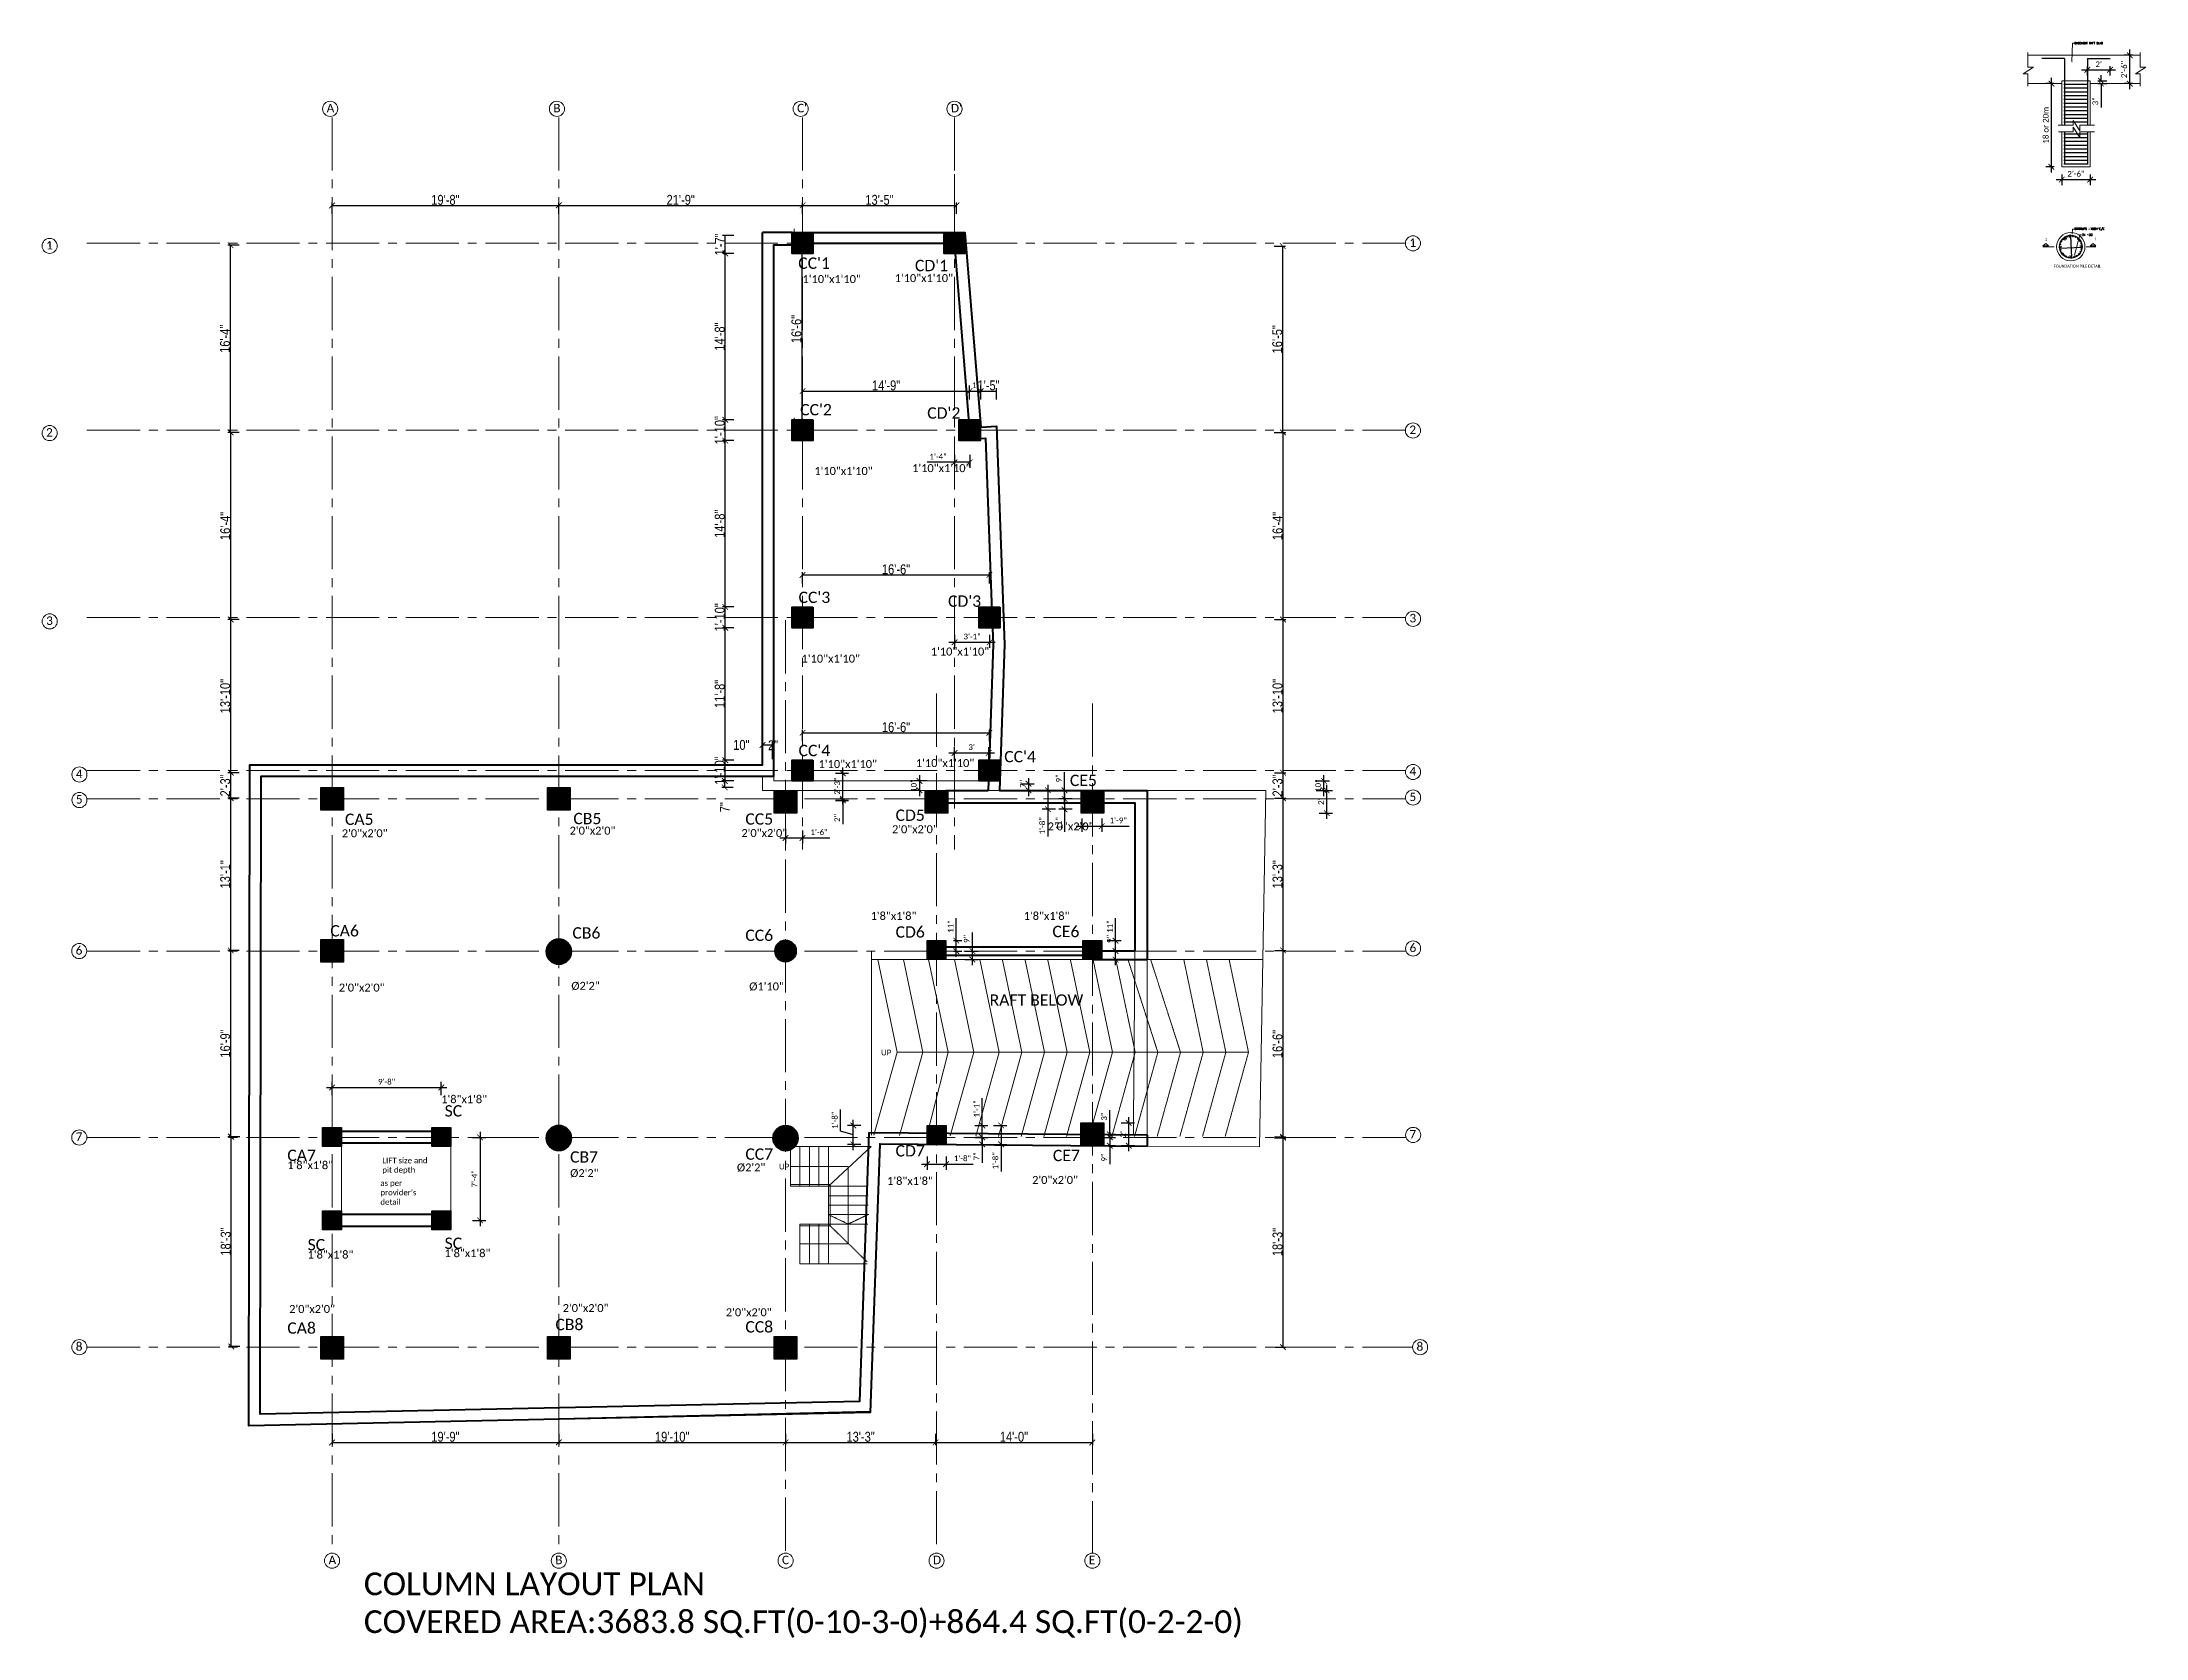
# Model space of a CAD drawing. Header units: inches. Extents: x 0 to 162649, y -36601 to -26324.
# Drawn here: x 143242 to 145468, y -32349 to -30661 of the extents above; entities that cross this region are included whole.
import ezdxf
from ezdxf import colors
from ezdxf.entities.mleader import LeaderData, LeaderLine
from ezdxf.math import Vec2, Vec3

# ---------------------------------------------------------------- set-up
doc = ezdxf.new("R2010")
doc.units = ezdxf.units.IN
doc.header["$MEASUREMENT"] = 0
doc.linetypes.add('CENTER2', pattern=[1.125, 0.75, -0.125, 0.125, -0.125])
doc.linetypes.add('DASHED', pattern=[0.75, 0.5, -0.25])
for name, color, linetype, lineweight in [('A-COLUMN', 3, 'Continuous', 50), ('Dim', 1, 'Continuous', 13), ('dimention', 1, 'Continuous', 13), ('hatch', 252, 'Continuous', 0), ('Line', 31, 'Continuous', 5), ('OL_AR_Center line', 253, 'CENTER2', 13), ('OL_AR_Hatch', 253, 'Continuous', 0), ('OL_AR_SYMBOL', 1, 'Continuous', 5), ('OL_AR_Text', 140, 'Continuous', 5), ('OL_AR_WALL', 255, 'Continuous', 40), ('Rein', 3, 'Continuous', 30), ('Stirrups', 191, 'Continuous', 25), ('TEXT', 7, 'Continuous', 9)]:
    doc.layers.add(name, color=color, linetype=linetype, lineweight=lineweight)
doc.styles.add('1-16 Annotative Text', font='calibri.ttf', dxfattribs={"height": 0.0625})
doc.styles.add('1-8 Annotative Text', font='calibri.ttf', dxfattribs={"height": 0.125})
doc.styles.add('Arial', font='arial.ttf', dxfattribs={"width": 0.8})
doc.styles.add('DIM', font='simplex.shx', dxfattribs={"width": 0.75})
doc.dimstyles.new('1-16 Annotative Dimension', dxfattribs={"dimtxt": 0.0625, "dimasz": 0.0625, "dimexe": 0.0625, "dimexo": 0.083333, "dimgap": 0.03125, "dimtad": 1, "dimdec": 0, "dimzin": 0, "dimdsep": 46, "dimlunit": 4, "dimtxsty": '1-16 Annotative Text', "dimblk": 'ARCHTICK', "dimcen": 0.0625, "dimdle": 0.0625, "dimadec": 0, "dimazin": 0, "dimtfac": 1, "dimtdec": 0, "dimtofl": 0, "dimtmove": 0, "dimatfit": 3, "dimfxl": 0.083333, "dimfxlon": 1, "dimtolj": 1, "dimtzin": 0, "dimarcsym": 1})
doc.dimstyles.new('Dim_OLA', dxfattribs={"dimscale": 1.5, "dimtxt": 7, "dimasz": 4, "dimexe": 2, "dimexo": 0.5, "dimgap": 0.3, "dimtad": 1, "dimdec": 0, "dimzin": 0, "dimdsep": 46, "dimlunit": 3, "dimtxsty": 'Arial', "dimblk": 'ARCHTICK', "dimcen": 0.05, "dimadec": 0, "dimazin": 0, "dimtfac": 1, "dimtdec": 0, "dimtix": 1, "dimtmove": 2, "dimatfit": 3, "dimldrblk": 'DOT', "dimfxl": 6, "dimfxlon": 1, "dimtolj": 1, "dimtzin": 0, "dimarcsym": 0})

msp = doc.modelspace()

# ---------------------------------------------------------------- texts
at = {"layer": 'dimention', "style": '1-16 Annotative Text'}
for s, p in [('A', (143542.91, -30735.07)), ('B', (143782.9, -30735.07)), ("C'", (144040.85, -30735.07)), ("D'", (144203.67, -30735.07)), ('1', (143246.01, -30880.07)), ('1', (144688.87, -30877.38)), ('2', (143246.01, -31078.07)), ('2', (144688.87, -31075.38)), ('3', (143246.1, -31277.27)), ('3', (144688.97, -31274.59)), ('4', (143277.54, -31439.27)), ('4', (144688.97, -31436.59)), ('5', (143277.54, -31466.27)), ('5', (144688.97, -31463.59)), ('6', (143277.34, -31626.01)), ('6', (144689.01, -31623.32)), ('7', (143277.34, -31823.19)), ('7', (144689.01, -31820.5)), ('8', (143277.45, -32045.07)), ('8', (144696.42, -32045.07)), ('A', (143544.91, -32270.91)), ('B', (143784.9, -32270.91)), ('C', (144024.9, -32270.91)), ('D', (144184.7, -32270.91)), ('E', (144349.61, -32270.91))]:
    msp.add_text(s, height=9, rotation=1, dxfattribs=at).set_placement(p)
at = {"layer": 'OL_AR_Text', "attachment_point": 1, "style": '1-8 Annotative Text'}
for s, insert, char_height in [('1', (145361.43, -30868), 3), ('1', (145413.43, -30867.5), 3), ("CC'1", (144042.01, -30888.51), 12), ("CD'1", (144165.51, -30891.01), 12), ('FOUNDATION PILE DETAIL', (145370.83, -30896.15), 3), ('1\'10"x1\'10"', (144046.57, -30907.15), 8.4), ('1\'10"x1\'10"', (144144.07, -30906.15), 8.4), ("CC'2", (144044.01, -31043.51), 12), ("CD'2", (144178.51, -31047.01), 12), ('1\'10"x1\'10"', (144059.07, -31110.15), 8.4), ('1\'10"x1\'10"', (144162.57, -31107.15), 8.4), ("CC'3", (144042.33, -31242.03), 12), ("CD'3", (144200.51, -31246.01), 12), ('1\'10"x1\'10"', (144182.34, -31301.15), 8.4), ('1\'10"x1\'10"', (144045.57, -31308.65), 8.4), ("CC'4", (144042.33, -31404.03), 12), ("CC'4", (144260.01, -31410.51), 12), ('1\'10"x1\'10"', (144063.57, -31420.15), 8.4), ('1\'10"x1\'10"', (144166.57, -31419.15), 8.4), ('CE5', (144329.51, -31435.67), 12), ('CA5', (143562.26, -31476.77), 12), ('CB5', (143804.01, -31476.01), 12), ('CC5', (143986.01, -31476.51), 12), ('CD5', (144145.01, -31472.51), 12), ('2\'0"x2\'0"', (143558.97, -31493.42), 8.4), ('2\'0"x2\'0"', (143800.07, -31490.65), 8.4), ('2\'0"x2\'0"', (143981.86, -31493.15), 8.4), ('2\'0"x2\'0"', (144141.24, -31489.13), 8.4), ('2\'0"x2\'0"', (144306.02, -31486.15), 8.4), ('CA6', (143546.76, -31594.77), 12), ('1\'8"x1\'8"', (144118.65, -31580.83), 8.4), ('CD6', (144145.01, -31596.01), 12), ('1\'8"x1\'8"', (144280.65, -31580.83), 8.4), ('CE6', (144311.01, -31595.51), 12), ('CB6', (143803.01, -31597.01), 12), ('CC6', (143986.01, -31599.51), 12), ('2\'0"x2\'0"', (143555.74, -31656.63), 8.4), ('%%C2\'2"', (143801.84, -31654.81), 8.4), ('%%C1\'10"', (143990.13, -31655.43), 8.4), ('RAFT BELOW', (144244.53, -31667.99), 12), ('1\'8"x1\'8"', (143664.22, -31774.75), 8.4), ('SC', (143667.76, -31785.27), 12), ('CA7', (143501.26, -31832.27), 12), ('CB7', (143800.51, -31834.01), 12), ('CC7', (143986.01, -31831.01), 12), ('CD7', (144145.01, -31827.51), 12), ('CE7', (144311.51, -31832.47), 12), ('1\'8"x1\'8"', (143501.26, -31844.51), 8.4), ('%%C2\'2"', (143800.63, -31852.93), 8.4), ('%%C2\'2"', (143977.13, -31846.93), 8.4), ('1\'8"x1\'8"', (144136.07, -31861.15), 8.4), ('2\'0"x2\'0"', (144289.57, -31860.15), 8.4), ('SC', (143522.74, -31926.82), 12), ('SC', (143667.76, -31925.32), 12), ('1\'8"x1\'8"', (143522.74, -31939.11), 8.4), ('1\'8"x1\'8"', (143667.76, -31937.61), 8.4), ('2\'0"x2\'0"', (143503.23, -31996.65), 8.4), ('2\'0"x2\'0"', (143792.73, -31995.65), 8.4), ('CA8', (143501.26, -32015), 12), ('CB8', (143785.01, -32011.24), 12), ('2\'0"x2\'0"', (143965.45, -32000.14), 8.4), ('CC8', (143986.01, -32013.74), 12)]:
    msp.add_mtext(s, dxfattribs=dict(at, insert=insert, char_height=char_height))
at = {"layer": 'OL_AR_Text', "char_height": 6, "width": 56.506, "attachment_point": 1, "style": '1-16 Annotative Text'}
for s, insert in [('\\A1;UP', (144129.66, -31726.54)), ('\\A1;LIFT size and pit depth', (143601.82, -31840.7)), ('\\A1;UP', (144021.67, -31847.24)), ("\\A1;as per provider's detail", (143599.79, -31864.64))]:
    msp.add_mtext(s, dxfattribs=dict(at, insert=insert))
at = {"layer": 'OL_AR_Text', "insert": (143582.27, -32239.59), "char_height": 24, "attachment_point": 1, "style": '1-8 Annotative Text'}
msp.add_mtext_dynamic_manual_height_columns('\\PCOLUMN LAYOUT PLAN\\PCOVERED AREA:3683.8 SQ.FT(0-10-3-0)+864.4 SQ.FT(0-2-2-0)', width=1101.4299, gutter_width=60, heights=[0], dxfattribs=at)

# ---------------------------------------------------------------- blocks, each defined once
blk = doc.blocks.new('_ArchTick')
at = {"color": 0, "linetype": 'ByBlock', "const_width": 0.15}
blk.add_lwpolyline([(-0.5, -0.5), (0.5, 0.5)], dxfattribs=at)
blk = doc.blocks.new('*D603')
at = {"layer": 'Defpoints', "color": 0, "transparency": 16777216}
for p in [(145406.3, -30678.1), (145430.3, -30678.1), (145430.3, -30690.1)]:
    blk.add_point(p, dxfattribs=at)
at = {"layer": 'Dim', "color": 0, "lineweight": -2, "transparency": 16777216}
for p, q in [((145400.3, -30690.1), (145436.3, -30690.1)), ((145406.3, -30686.1), (145406.3, -30696.1)), ((145430.3, -30686.1), (145430.3, -30696.1))]:
    blk.add_line(p, q, dxfattribs=at)
at = {"layer": 'Dim', "color": 0, "lineweight": -2, "transparency": 16777216, "xscale": 6, "yscale": 6, "zscale": 6, "rotation": 180}
blk.add_blockref('_ArchTick', (145406.3, -30690.1), dxfattribs=at)
at = {"layer": 'Dim', "color": 0, "lineweight": -2, "transparency": 16777216, "xscale": 6, "yscale": 6, "zscale": 6}
blk.add_blockref('_ArchTick', (145430.3, -30690.1), dxfattribs=at)
at = {"layer": 'Dim', "color": 0, "transparency": 16777216, "insert": (145418.3, -30684.1), "char_height": 6, "attachment_point": 5, "style": '1-16 Annotative Text'}
blk.add_mtext("\\A1;2'", dxfattribs=at)
blk = doc.blocks.new('*D604')
at = {"layer": 'Defpoints', "color": 0, "transparency": 16777216}
for p in [(145368.3, -30704.6), (145379.3, -30704.6), (145379.3, -30792.6)]:
    blk.add_point(p, dxfattribs=at)
at = {"layer": 'Dim', "color": 0, "lineweight": -2, "transparency": 16777216}
for p, q in [((145371.3, -30704.6), (145362.3, -30704.6)), ((145368.3, -30798.6), (145368.3, -30698.6)), ((145371.3, -30792.6), (145362.3, -30792.6))]:
    blk.add_line(p, q, dxfattribs=at)
at = {"layer": 'Dim', "color": 0, "lineweight": -2, "transparency": 16777216, "xscale": 6, "yscale": 6, "zscale": 6}
for p, rotation in [((145368.3, -30704.6), 90), ((145368.3, -30792.6), 270)]:
    blk.add_blockref('_ArchTick', p, dxfattribs=dict(at, rotation=rotation))
at = {"layer": 'Dim', "color": 0, "transparency": 16777216, "insert": (145362.3, -30748.6), "char_height": 6, "attachment_point": 5, "rotation": 90, "style": '1-16 Annotative Text'}
blk.add_mtext('\\A1;18 or 20m', dxfattribs=at)
blk = doc.blocks.new('*D605')
at = {"layer": 'Defpoints', "color": 0, "transparency": 16777216}
for p in [(145409.3, -30701.6), (145409.3, -30704.6), (145420.8, -30701.6)]:
    blk.add_point(p, dxfattribs=at)
at = {"layer": 'Dim', "color": 0, "lineweight": -2, "transparency": 16777216}
for p, q in [((145417.3, -30701.6), (145426.8, -30701.6)), ((145417.3, -30704.6), (145426.8, -30704.6)), ((145420.8, -30701.6), (145420.8, -30695.6)), ((145420.8, -30704.6), (145420.8, -30730))]:
    blk.add_line(p, q, dxfattribs=at)
at = {"layer": 'Dim', "color": 0, "lineweight": -2, "transparency": 16777216, "xscale": 6, "yscale": 6, "zscale": 6}
for p, rotation in [((145420.8, -30701.6), 270), ((145420.8, -30704.6), 90)]:
    blk.add_blockref('_ArchTick', p, dxfattribs=dict(at, rotation=rotation))
at = {"layer": 'Dim', "color": 0, "transparency": 16777216, "insert": (145414.8, -30723.3), "char_height": 6, "attachment_point": 5, "rotation": 90, "style": '1-16 Annotative Text'}
blk.add_mtext('\\A1;3"', dxfattribs=at)
blk = doc.blocks.new('*D606')
at = {"layer": 'Defpoints', "color": 0, "transparency": 16777216}
for p in [(145451.3, -30674.6), (145462.3, -30674.6), (145462.3, -30704.6)]:
    blk.add_point(p, dxfattribs=at)
at = {"layer": 'Dim', "color": 0, "lineweight": -2, "transparency": 16777216}
for p, q in [((145454.3, -30674.6), (145445.3, -30674.6)), ((145451.3, -30710.6), (145451.3, -30668.6)), ((145454.3, -30704.6), (145445.3, -30704.6))]:
    blk.add_line(p, q, dxfattribs=at)
at = {"layer": 'Dim', "color": 0, "lineweight": -2, "transparency": 16777216, "xscale": 6, "yscale": 6, "zscale": 6}
for p, rotation in [((145451.3, -30674.6), 90), ((145451.3, -30704.6), 270)]:
    blk.add_blockref('_ArchTick', p, dxfattribs=dict(at, rotation=rotation))
at = {"layer": 'Dim', "color": 0, "transparency": 16777216, "insert": (145445.3, -30689.6), "char_height": 6, "attachment_point": 5, "rotation": 90, "style": '1-16 Annotative Text'}
blk.add_mtext('\\A1;2\'-6"', dxfattribs=at)
blk = doc.blocks.new('*D607')
at = {"layer": 'Defpoints', "color": 0, "transparency": 16777216}
for p in [(145379.3, -30792.6), (145409.3, -30792.6), (145409.3, -30806.1)]:
    blk.add_point(p, dxfattribs=at)
at = {"layer": 'Dim', "color": 0, "lineweight": -2, "transparency": 16777216}
for p, q in [((145373.3, -30806.1), (145415.3, -30806.1)), ((145379.3, -30800.6), (145379.3, -30812.1)), ((145409.3, -30800.6), (145409.3, -30812.1))]:
    blk.add_line(p, q, dxfattribs=at)
at = {"layer": 'Dim', "color": 0, "lineweight": -2, "transparency": 16777216, "xscale": 6, "yscale": 6, "zscale": 6, "rotation": 180}
blk.add_blockref('_ArchTick', (145379.3, -30806.1), dxfattribs=at)
at = {"layer": 'Dim', "color": 0, "lineweight": -2, "transparency": 16777216, "xscale": 6, "yscale": 6, "zscale": 6}
blk.add_blockref('_ArchTick', (145409.3, -30806.1), dxfattribs=at)
at = {"layer": 'Dim', "color": 0, "transparency": 16777216, "insert": (145394.3, -30800), "char_height": 6, "attachment_point": 5, "style": '1-16 Annotative Text'}
blk.add_mtext('\\A1;2\'-6"', dxfattribs=at)
blk = doc.blocks.new('*U564')
at = {"layer": 'Rein'}
h = blk.add_hatch(color=256, dxfattribs=at)
h.dxf.hatch_style = 1
h.paths.add_polyline_path([(0.5, 0, 1), (-0.5, 0, 1)])
blk.add_circle((0, 0), 0.5, dxfattribs=at)
blk = doc.blocks.new('*U565')
at = {"layer": 'Dim', "color": 0, "linetype": 'ByBlock', "lineweight": -2, "transparency": 16777216}
for p, rotation in [((162069.3, -33332.8), 14.99999999999997), ((162067.5, -33338.5), 44.99999999999996), ((162067.8, -33341.5), 59.99999999999993), ((162068, -33335.5), 29.99999999999994), ((162068.8, -33344.3), 74.9999999999999)]:
    blk.add_blockref('*U564', p, dxfattribs=dict(at, rotation=rotation))
blk.add_blockref('*U564', (162071.2, -33330.5), dxfattribs=at)
blk = doc.blocks.new('*U566')
at = {"layer": 'Rein'}
h = blk.add_hatch(color=256, dxfattribs=at)
h.dxf.hatch_style = 1
h.paths.add_polyline_path([(0.5, 0, 1), (-0.5, 0, 1)])
blk.add_circle((0, 0), 0.5, dxfattribs=at)
blk = doc.blocks.new('*U567')
at = {"layer": 'Dim', "color": 0, "linetype": 'ByBlock', "lineweight": -2, "transparency": 16777216}
for p, rotation in [((162069.3, -33332.8), 14.99999999999997), ((162067.5, -33338.5), 44.99999999999996), ((162067.8, -33341.5), 59.99999999999993), ((162068, -33335.5), 29.99999999999994), ((162068.8, -33344.3), 74.9999999999999)]:
    blk.add_blockref('*U566', p, dxfattribs=dict(at, rotation=rotation))
blk.add_blockref('*U566', (162071.2, -33330.5), dxfattribs=at)
blk = doc.blocks.new('*U568')
at = {"layer": 'Rein'}
h = blk.add_hatch(color=256, dxfattribs=at)
h.dxf.hatch_style = 1
h.paths.add_polyline_path([(0.5, 0, 1), (-0.5, 0, 1)])
blk.add_circle((0, 0), 0.5, dxfattribs=at)
blk = doc.blocks.new('*U569')
at = {"layer": 'Dim', "color": 0, "linetype": 'ByBlock', "lineweight": -2, "transparency": 16777216}
for p, rotation in [((162069.3, -33332.8), 14.99999999999997), ((162067.5, -33338.5), 44.99999999999996), ((162067.8, -33341.5), 59.99999999999993), ((162068, -33335.5), 29.99999999999994), ((162068.8, -33344.3), 74.9999999999999)]:
    blk.add_blockref('*U568', p, dxfattribs=dict(at, rotation=rotation))
blk.add_blockref('*U568', (162071.2, -33330.5), dxfattribs=at)
blk = doc.blocks.new('*U570')
at = {"layer": 'Rein'}
h = blk.add_hatch(color=256, dxfattribs=at)
h.dxf.hatch_style = 1
h.paths.add_polyline_path([(0.5, 0, 1), (-0.5, 0, 1)])
blk.add_circle((0, 0), 0.5, dxfattribs=at)
blk = doc.blocks.new('*U571')
at = {"layer": 'Dim', "color": 0, "linetype": 'ByBlock', "lineweight": -2, "transparency": 16777216}
for p, rotation in [((162069.3, -33332.8), 14.99999999999997), ((162067.5, -33338.5), 44.99999999999996), ((162067.8, -33341.5), 59.99999999999993), ((162068, -33335.5), 29.99999999999994), ((162068.8, -33344.3), 74.9999999999999)]:
    blk.add_blockref('*U570', p, dxfattribs=dict(at, rotation=rotation))
blk.add_blockref('*U570', (162071.2, -33330.5), dxfattribs=at)
blk = doc.blocks.new('*D608')
at = {"layer": 'Defpoints', "color": 0, "transparency": 16777216}
for p in [(144014.6, -31404.2), (144004.3, -31425.3), (144014.6, -31447.2)]:
    blk.add_point(p, dxfattribs=at)
at = {"layer": 'OL_AR_Text', "color": 0, "lineweight": -2, "transparency": 16777216}
for p, q in [((144004.3, -31413.2), (144004.3, -31401.2)), ((144004.3, -31404.2), (144014.6, -31404.2)), ((144014.6, -31413.2), (144014.6, -31401.2))]:
    blk.add_line(p, q, dxfattribs=at)
at = {"layer": 'OL_AR_Text', "color": 0, "lineweight": -2, "transparency": 16777216, "xscale": 6, "yscale": 6, "zscale": 6, "rotation": 180}
blk.add_blockref('_ArchTick', (144004.3, -31404.2), dxfattribs=at)
at = {"layer": 'OL_AR_Text', "color": 0, "lineweight": -2, "transparency": 16777216, "xscale": 6, "yscale": 6, "zscale": 6}
blk.add_blockref('_ArchTick', (144014.6, -31404.2), dxfattribs=at)
at = {"layer": 'OL_AR_Text', "color": 0, "transparency": 16777216, "insert": (143981.8, -31404.2), "char_height": 10.5, "attachment_point": 5, "style": 'Arial'}
blk.add_mtext('\\A1;10"', dxfattribs=at)
blk = doc.blocks.new('_Dot')
at = {"color": 0, "linetype": 'ByBlock', "lineweight": -2}
blk.add_line((-0.5, 0), (-1, 0), dxfattribs=at)
at = {"color": 0, "linetype": 'ByBlock', "const_width": 0.5}
blk.add_lwpolyline([(-0.25, 0, 1), (0.25, 0, 1)], format="xyb", close=True, dxfattribs=at)
blk = doc.blocks.new('*D609')
at = {"layer": 'Defpoints', "color": 0, "transparency": 16777216}
for p in [(144016.1, -31410.3), (144014.6, -31447.2), (144016.1, -31449.2)]:
    blk.add_point(p, dxfattribs=at)
at = {"layer": 'OL_AR_Text', "color": 0, "lineweight": -2, "transparency": 16777216}
for p, q in [((144014.6, -31419.3), (144014.6, -31407.3)), ((144014.6, -31410.3), (144016.1, -31410.3)), ((144016.1, -31419.3), (144016.1, -31407.3))]:
    blk.add_line(p, q, dxfattribs=at)
at = {"layer": 'OL_AR_Text', "color": 0, "transparency": 16777216, "insert": (144015.3, -31404.5), "char_height": 10.5, "attachment_point": 5, "style": 'Arial'}
blk.add_mtext('\\A1;2"', dxfattribs=at)
blk = doc.blocks.new('*D610')
at = {"layer": 'Defpoints', "color": 0, "transparency": 16777216}
for p in [(143964.3, -31442.2), (144040.1, -31442.2), (144040.1, -31449.2)]:
    blk.add_point(p, dxfattribs=at)
at = {"layer": 'OL_AR_Text', "color": 0, "lineweight": -2, "transparency": 16777216}
for p, q in [((143973.3, -31442.2), (143961.3, -31442.2)), ((143973.3, -31449.2), (143961.3, -31449.2)), ((143964.3, -31449.2), (143964.3, -31442.2))]:
    blk.add_line(p, q, dxfattribs=at)
at = {"layer": 'OL_AR_Text', "color": 0, "lineweight": -2, "transparency": 16777216, "xscale": 6, "yscale": 6, "zscale": 6}
for p, rotation in [((143964.3, -31442.2), 90), ((143964.3, -31449.2), 270)]:
    blk.add_blockref('_ArchTick', p, dxfattribs=dict(at, rotation=rotation))
at = {"layer": 'OL_AR_Text', "color": 0, "transparency": 16777216, "insert": (143964.3, -31470), "char_height": 10.5, "attachment_point": 5, "rotation": 90, "style": 'Arial'}
blk.add_mtext('\\A1;7"', dxfattribs=at)
blk = doc.blocks.new('*D611')
at = {"layer": 'Defpoints', "color": 0, "transparency": 16777216}
for p in [(143964.8, -31420.2), (144035.6, -31420.2), (144040.6, -31442.2)]:
    blk.add_point(p, dxfattribs=at)
at = {"layer": 'OL_AR_Text', "color": 0, "lineweight": -2, "transparency": 16777216}
for p, q in [((143973.8, -31420.2), (143961.8, -31420.2)), ((143964.8, -31442.2), (143964.8, -31420.2)), ((143973.8, -31442.2), (143961.8, -31442.2))]:
    blk.add_line(p, q, dxfattribs=at)
at = {"layer": 'OL_AR_Text', "color": 0, "transparency": 16777216, "insert": (143959, -31431.2), "char_height": 10.5, "attachment_point": 5, "rotation": 90, "style": 'Arial'}
blk.add_mtext('\\A1;1\'-10"', dxfattribs=at)
blk = doc.blocks.new('*D612')
at = {"layer": 'Defpoints', "color": 0, "transparency": 16777216}
for p in [(143964.8, -31280.2), (144035.6, -31280.2), (144035.6, -31420.2)]:
    blk.add_point(p, dxfattribs=at)
at = {"layer": 'OL_AR_Text', "color": 0, "lineweight": -2, "transparency": 16777216}
for p, q in [((143973.8, -31280.2), (143961.8, -31280.2)), ((143964.8, -31420.2), (143964.8, -31280.2)), ((143973.8, -31420.2), (143961.8, -31420.2))]:
    blk.add_line(p, q, dxfattribs=at)
at = {"layer": 'OL_AR_Text', "color": 0, "lineweight": -2, "transparency": 16777216, "xscale": 6, "yscale": 6, "zscale": 6}
for p, rotation in [((143964.8, -31280.2), 90), ((143964.8, -31420.2), 270)]:
    blk.add_blockref('_ArchTick', p, dxfattribs=dict(at, rotation=rotation))
at = {"layer": 'OL_AR_Text', "color": 0, "transparency": 16777216, "insert": (143959, -31350.2), "char_height": 10.5, "attachment_point": 5, "rotation": 90, "style": 'Arial'}
blk.add_mtext('\\A1;11\'-8"', dxfattribs=at)
blk = doc.blocks.new('*D613')
at = {"layer": 'Defpoints', "color": 0, "transparency": 16777216}
for p in [(143964.8, -31258.2), (144035.6, -31258.2), (144035.6, -31280.2)]:
    blk.add_point(p, dxfattribs=at)
at = {"layer": 'OL_AR_Text', "color": 0, "lineweight": -2, "transparency": 16777216}
for p, q in [((143973.8, -31258.2), (143961.8, -31258.2)), ((143964.8, -31280.2), (143964.8, -31258.2)), ((143973.8, -31280.2), (143961.8, -31280.2))]:
    blk.add_line(p, q, dxfattribs=at)
at = {"layer": 'OL_AR_Text', "color": 0, "transparency": 16777216, "insert": (143959, -31269.2), "char_height": 10.5, "attachment_point": 5, "rotation": 90, "style": 'Arial'}
blk.add_mtext('\\A1;1\'-10"', dxfattribs=at)
blk = doc.blocks.new('*D614')
at = {"layer": 'Defpoints', "color": 0, "transparency": 16777216}
for p in [(143964.8, -31082.2), (144035.6, -31082.2), (144035.6, -31258.2)]:
    blk.add_point(p, dxfattribs=at)
at = {"layer": 'OL_AR_Text', "color": 0, "lineweight": -2, "transparency": 16777216}
for p, q in [((143973.8, -31082.2), (143961.8, -31082.2)), ((143964.8, -31258.2), (143964.8, -31082.2)), ((143973.8, -31258.2), (143961.8, -31258.2))]:
    blk.add_line(p, q, dxfattribs=at)
at = {"layer": 'OL_AR_Text', "color": 0, "lineweight": -2, "transparency": 16777216, "xscale": 6, "yscale": 6, "zscale": 6}
for p, rotation in [((143964.8, -31082.2), 90), ((143964.8, -31258.2), 270)]:
    blk.add_blockref('_ArchTick', p, dxfattribs=dict(at, rotation=rotation))
at = {"layer": 'OL_AR_Text', "color": 0, "transparency": 16777216, "insert": (143959, -31170.2), "char_height": 10.5, "attachment_point": 5, "rotation": 90, "style": 'Arial'}
blk.add_mtext('\\A1;14\'-8"', dxfattribs=at)
blk = doc.blocks.new('*D615')
at = {"layer": 'Defpoints', "color": 0, "transparency": 16777216}
for p in [(143964.8, -31060.2), (144035.6, -31060.2), (144035.6, -31082.2)]:
    blk.add_point(p, dxfattribs=at)
at = {"layer": 'OL_AR_Text', "color": 0, "lineweight": -2, "transparency": 16777216}
for p, q in [((143973.8, -31060.2), (143961.8, -31060.2)), ((143964.8, -31082.2), (143964.8, -31060.2)), ((143973.8, -31082.2), (143961.8, -31082.2))]:
    blk.add_line(p, q, dxfattribs=at)
at = {"layer": 'OL_AR_Text', "color": 0, "transparency": 16777216, "insert": (143959, -31071.2), "char_height": 10.5, "attachment_point": 5, "rotation": 90, "style": 'Arial'}
blk.add_mtext('\\A1;1\'-10"', dxfattribs=at)
blk = doc.blocks.new('*D616')
at = {"layer": 'Defpoints', "color": 0, "transparency": 16777216}
for p in [(143964.8, -30884.2), (144035.6, -30884.2), (144035.6, -31060.2)]:
    blk.add_point(p, dxfattribs=at)
at = {"layer": 'OL_AR_Text', "color": 0, "lineweight": -2, "transparency": 16777216}
for p, q in [((143973.8, -30884.2), (143961.8, -30884.2)), ((143964.8, -31060.2), (143964.8, -30884.2)), ((143973.8, -31060.2), (143961.8, -31060.2))]:
    blk.add_line(p, q, dxfattribs=at)
at = {"layer": 'OL_AR_Text', "color": 0, "lineweight": -2, "transparency": 16777216, "xscale": 6, "yscale": 6, "zscale": 6}
for p, rotation in [((143964.8, -30884.2), 90), ((143964.8, -31060.2), 270)]:
    blk.add_blockref('_ArchTick', p, dxfattribs=dict(at, rotation=rotation))
at = {"layer": 'OL_AR_Text', "color": 0, "transparency": 16777216, "insert": (143959, -30972.2), "char_height": 10.5, "attachment_point": 5, "rotation": 90, "style": 'Arial'}
blk.add_mtext('\\A1;14\'-8"', dxfattribs=at)
blk = doc.blocks.new('*D617')
at = {"layer": 'Defpoints', "color": 0, "transparency": 16777216}
for p in [(143964.8, -30865.2), (144035.6, -30865.2), (144035.6, -30884.2)]:
    blk.add_point(p, dxfattribs=at)
at = {"layer": 'OL_AR_Text', "color": 0, "lineweight": -2, "transparency": 16777216}
for p, q in [((143973.8, -30865.2), (143961.8, -30865.2)), ((143964.8, -30884.2), (143964.8, -30865.2)), ((143973.8, -30884.2), (143961.8, -30884.2))]:
    blk.add_line(p, q, dxfattribs=at)
at = {"layer": 'OL_AR_Text', "color": 0, "transparency": 16777216, "insert": (143959.1, -30874.7), "char_height": 10.5, "attachment_point": 5, "rotation": 90, "style": 'Arial'}
blk.add_mtext('\\A1;1\'-7"', dxfattribs=at)
blk = doc.blocks.new('*D618')
at = {"layer": 'Defpoints', "color": 0, "transparency": 16777216}
for p in [(144235.1, -31029.8), (144223.4, -31071.2), (144235.1, -31065)]:
    blk.add_point(p, dxfattribs=at)
at = {"layer": 'Dim', "color": 0, "lineweight": -2, "transparency": 16777216}
for p, q in [((144217.4, -31029.8), (144241.1, -31029.8)), ((144223.4, -31037.8), (144223.4, -31023.8)), ((144235.1, -31037.8), (144235.1, -31023.8))]:
    blk.add_line(p, q, dxfattribs=at)
at = {"layer": 'Dim', "color": 0, "lineweight": -2, "transparency": 16777216, "xscale": 6, "yscale": 6, "zscale": 6, "rotation": 180}
blk.add_blockref('_ArchTick', (144223.4, -31029.8), dxfattribs=at)
at = {"layer": 'Dim', "color": 0, "lineweight": -2, "transparency": 16777216, "xscale": 6, "yscale": 6, "zscale": 6}
blk.add_blockref('_ArchTick', (144235.1, -31029.8), dxfattribs=at)
at = {"layer": 'Dim', "color": 0, "transparency": 16777216, "insert": (144229.3, -31023.7), "char_height": 6, "attachment_point": 5, "style": '1-16 Annotative Text'}
blk.add_mtext("\\A1;1'", dxfattribs=at)
blk = doc.blocks.new('*D619')
at = {"layer": 'Defpoints', "color": 0, "transparency": 16777216}
for p in [(144251.8, -31029.8), (144235.1, -31065), (144251.8, -31063.9)]:
    blk.add_point(p, dxfattribs=at)
at = {"layer": 'OL_AR_Text', "color": 0, "lineweight": -2, "transparency": 16777216}
for p, q in [((144235.1, -31038.8), (144235.1, -31026.8)), ((144235.1, -31029.8), (144251.8, -31029.8)), ((144251.8, -31038.8), (144251.8, -31026.8))]:
    blk.add_line(p, q, dxfattribs=at)
at = {"layer": 'OL_AR_Text', "color": 0, "transparency": 16777216, "insert": (144243.4, -31023.9), "char_height": 10.5, "attachment_point": 5, "style": 'Arial'}
blk.add_mtext('\\A1;1\'-5"', dxfattribs=at)
blk = doc.blocks.new('*D620')
at = {"layer": 'Defpoints', "color": 0, "transparency": 16777216}
for p in [(144244.3, -31391.3), (144046.6, -31434.2), (144244.3, -31423.2)]:
    blk.add_point(p, dxfattribs=at)
at = {"layer": 'OL_AR_Text', "color": 0, "lineweight": -2, "transparency": 16777216}
for p, q in [((144046.6, -31400.3), (144046.6, -31388.3)), ((144046.6, -31391.3), (144244.3, -31391.3)), ((144244.3, -31400.3), (144244.3, -31388.3))]:
    blk.add_line(p, q, dxfattribs=at)
at = {"layer": 'OL_AR_Text', "color": 0, "lineweight": -2, "transparency": 16777216, "xscale": 6, "yscale": 6, "zscale": 6, "rotation": 180}
blk.add_blockref('_ArchTick', (144046.6, -31391.3), dxfattribs=at)
at = {"layer": 'OL_AR_Text', "color": 0, "lineweight": -2, "transparency": 16777216, "xscale": 6, "yscale": 6, "zscale": 6}
blk.add_blockref('_ArchTick', (144244.3, -31391.3), dxfattribs=at)
at = {"layer": 'OL_AR_Text', "color": 0, "transparency": 16777216, "insert": (144145.5, -31385.4), "char_height": 10.5, "attachment_point": 5, "style": 'Arial'}
blk.add_mtext('\\A1;16\'-6"', dxfattribs=at)
blk = doc.blocks.new('*D621')
at = {"layer": 'Defpoints', "color": 0, "transparency": 16777216}
for p in [(144244.3, -31224.3), (144244.3, -31258.2), (144046.6, -31269.2)]:
    blk.add_point(p, dxfattribs=at)
at = {"layer": 'OL_AR_Text', "color": 0, "lineweight": -2, "transparency": 16777216}
for p, q in [((144046.6, -31233.3), (144046.6, -31221.3)), ((144046.6, -31224.3), (144244.3, -31224.3)), ((144244.3, -31233.3), (144244.3, -31221.3))]:
    blk.add_line(p, q, dxfattribs=at)
at = {"layer": 'OL_AR_Text', "color": 0, "lineweight": -2, "transparency": 16777216, "xscale": 6, "yscale": 6, "zscale": 6, "rotation": 180}
blk.add_blockref('_ArchTick', (144046.6, -31224.3), dxfattribs=at)
at = {"layer": 'OL_AR_Text', "color": 0, "lineweight": -2, "transparency": 16777216, "xscale": 6, "yscale": 6, "zscale": 6}
blk.add_blockref('_ArchTick', (144244.3, -31224.3), dxfattribs=at)
at = {"layer": 'OL_AR_Text', "color": 0, "transparency": 16777216, "insert": (144145.5, -31218.4), "char_height": 10.5, "attachment_point": 5, "style": 'Arial'}
blk.add_mtext('\\A1;16\'-6"', dxfattribs=at)
blk = doc.blocks.new('*D622')
at = {"layer": 'Defpoints', "color": 0, "transparency": 16777216}
for p in [(144223.4, -31029.8), (144046.6, -31071.2), (144223.4, -31071.2)]:
    blk.add_point(p, dxfattribs=at)
at = {"layer": 'OL_AR_Text', "color": 0, "lineweight": -2, "transparency": 16777216}
for p, q in [((144046.6, -31038.8), (144046.6, -31026.8)), ((144046.6, -31029.8), (144223.4, -31029.8)), ((144223.4, -31038.8), (144223.4, -31026.8))]:
    blk.add_line(p, q, dxfattribs=at)
at = {"layer": 'OL_AR_Text', "color": 0, "lineweight": -2, "transparency": 16777216, "xscale": 6, "yscale": 6, "zscale": 6, "rotation": 180}
blk.add_blockref('_ArchTick', (144046.6, -31029.8), dxfattribs=at)
at = {"layer": 'OL_AR_Text', "color": 0, "lineweight": -2, "transparency": 16777216, "xscale": 6, "yscale": 6, "zscale": 6}
blk.add_blockref('_ArchTick', (144223.4, -31029.8), dxfattribs=at)
at = {"layer": 'OL_AR_Text', "color": 0, "transparency": 16777216, "insert": (144135, -31023.9), "char_height": 10.5, "attachment_point": 5, "style": 'Arial'}
blk.add_mtext('\\A1;14\'-9"', dxfattribs=at)
blk = doc.blocks.new('*D623')
at = {"layer": 'Defpoints', "color": 0, "transparency": 16777216}
for p in [(144217.8, -30865.2), (144045.9, -31063.2), (144234.5, -31063.2)]:
    blk.add_point(p, dxfattribs=at)
at = {"layer": 'OL_AR_Text', "color": 0, "lineweight": -2, "transparency": 16777216}
for p, q in [((144054.9, -30865.2), (144042.9, -30865.2)), ((144045.9, -30865.2), (144045.9, -31063.2)), ((144054.9, -31063.2), (144042.9, -31063.2))]:
    blk.add_line(p, q, dxfattribs=at)
at = {"layer": 'OL_AR_Text', "color": 0, "lineweight": -2, "transparency": 16777216, "xscale": 6, "yscale": 6, "zscale": 6}
for p, rotation in [((144045.9, -30865.2), 90), ((144045.9, -31063.2), 270)]:
    blk.add_blockref('_ArchTick', p, dxfattribs=dict(at, rotation=rotation))
at = {"layer": 'OL_AR_Text', "color": 0, "transparency": 16777216, "insert": (144040.1, -30964.2), "char_height": 10.5, "attachment_point": 5, "rotation": 90, "style": 'Arial'}
blk.add_mtext('\\A1;16\'-6"', dxfattribs=at)
blk = doc.blocks.new('*D624')
at = {"layer": 'Defpoints', "color": 0, "transparency": 16777216}
for p in [(144365.3, -31816), (144371.8, -31816), (144365.3, -31819.3)]:
    blk.add_point(p, dxfattribs=at)
at = {"layer": 'dimention', "color": 0, "lineweight": -2, "transparency": 16777216}
for p, q in [((144371.8, -31816), (144371.8, -31790.6)), ((144371.8, -31816), (144377.8, -31816)), ((144371.8, -31819.3), (144377.8, -31819.3)), ((144371.8, -31819.3), (144371.8, -31825.3))]:
    blk.add_line(p, q, dxfattribs=at)
at = {"layer": 'dimention', "color": 0, "lineweight": -2, "transparency": 16777216, "xscale": 6, "yscale": 6, "zscale": 6}
for p, rotation in [((144371.8, -31816), 270), ((144371.8, -31819.3), 90)]:
    blk.add_blockref('_ArchTick', p, dxfattribs=dict(at, rotation=rotation))
at = {"layer": 'dimention', "color": 0, "transparency": 16777216, "insert": (144365.8, -31797.3), "char_height": 6, "attachment_point": 5, "rotation": 90, "style": '1-16 Annotative Text'}
blk.add_mtext('\\A1;3"', dxfattribs=at)
blk = doc.blocks.new('*D625')
at = {"layer": 'Defpoints', "color": 0, "transparency": 16777216}
for p in [(144046.6, -31434.2), (144028.6, -31461.2), (144046.6, -31502.6)]:
    blk.add_point(p, dxfattribs=at)
at = {"layer": 'dimention', "color": 0, "lineweight": -2, "transparency": 16777216}
for p, q in [((144022.6, -31502.6), (144046.6, -31502.6)), ((144028.6, -31494.6), (144028.6, -31508.6)), ((144046.6, -31494.6), (144046.6, -31508.6)), ((144046.6, -31502.6), (144075.4, -31502.6))]:
    blk.add_line(p, q, dxfattribs=at)
at = {"layer": 'dimention', "color": 0, "lineweight": -2, "transparency": 16777216, "xscale": 6, "yscale": 6, "zscale": 6, "rotation": 180}
blk.add_blockref('_ArchTick', (144028.6, -31502.6), dxfattribs=at)
at = {"layer": 'dimention', "color": 0, "lineweight": -2, "transparency": 16777216, "xscale": 6, "yscale": 6, "zscale": 6}
blk.add_blockref('_ArchTick', (144046.6, -31502.6), dxfattribs=at)
at = {"layer": 'dimention', "color": 0, "transparency": 16777216, "insert": (144064, -31496.5), "char_height": 6, "attachment_point": 5, "style": '1-16 Annotative Text'}
blk.add_mtext('\\A1;1\'-6"', dxfattribs=at)
blk = doc.blocks.new('*D626')
at = {"layer": 'Defpoints', "color": 0, "transparency": 16777216}
for p in [(144170.3, -31452.2), (144176.4, -31452.2), (144233.3, -31442.2)]:
    blk.add_point(p, dxfattribs=at)
at = {"layer": 'dimention', "color": 0, "lineweight": -2, "transparency": 16777216}
for p, q in [((144170.3, -31436.2), (144170.3, -31458.2)), ((144178.3, -31442.2), (144164.3, -31442.2)), ((144170.3, -31452.2), (144164.3, -31452.2))]:
    blk.add_line(p, q, dxfattribs=at)
at = {"layer": 'dimention', "color": 0, "lineweight": -2, "transparency": 16777216, "xscale": 6, "yscale": 6, "zscale": 6}
for p, rotation in [((144170.3, -31442.2), 90), ((144170.3, -31452.2), 270)]:
    blk.add_blockref('_ArchTick', p, dxfattribs=dict(at, rotation=rotation))
at = {"layer": 'dimention', "color": 0, "transparency": 16777216, "insert": (144164.3, -31447.2), "char_height": 6, "attachment_point": 5, "rotation": 90, "style": '1-16 Annotative Text'}
blk.add_mtext('\\A1;10"', dxfattribs=at)
blk = doc.blocks.new('*D627')
at = {"layer": 'Defpoints', "color": 0, "transparency": 16777216}
for p in [(144207.4, -31071.2), (144223.5, -31082.2), (144223.5, -31105.1)]:
    blk.add_point(p, dxfattribs=at)
at = {"layer": 'dimention', "color": 0, "lineweight": -2, "transparency": 16777216}
for p, q in [((144207.4, -31105.1), (144178.6, -31105.1)), ((144223.5, -31105.1), (144201.4, -31105.1)), ((144207.4, -31097.1), (144207.4, -31111.1)), ((144223.5, -31097.1), (144223.5, -31111.1))]:
    blk.add_line(p, q, dxfattribs=at)
at = {"layer": 'dimention', "color": 0, "lineweight": -2, "transparency": 16777216, "xscale": 6, "yscale": 6, "zscale": 6, "rotation": 180}
blk.add_blockref('_ArchTick', (144207.4, -31105.1), dxfattribs=at)
at = {"layer": 'dimention', "color": 0, "lineweight": -2, "transparency": 16777216, "xscale": 6, "yscale": 6, "zscale": 6}
blk.add_blockref('_ArchTick', (144223.5, -31105.1), dxfattribs=at)
at = {"layer": 'dimention', "color": 0, "transparency": 16777216, "insert": (144190, -31099.1), "char_height": 6, "attachment_point": 5, "style": '1-16 Annotative Text'}
blk.add_mtext('\\A1;1\'-4"', dxfattribs=at)
blk = doc.blocks.new('*D628')
at = {"layer": 'Defpoints', "color": 0, "transparency": 16777216}
for p in [(144207.4, -31269.2), (144244.6, -31269.2), (144244.6, -31295.6)]:
    blk.add_point(p, dxfattribs=at)
at = {"layer": 'dimention', "color": 0, "lineweight": -2, "transparency": 16777216}
for p, q in [((144201.4, -31295.6), (144250.6, -31295.6)), ((144207.4, -31287.6), (144207.4, -31301.6)), ((144244.6, -31287.6), (144244.6, -31301.6))]:
    blk.add_line(p, q, dxfattribs=at)
at = {"layer": 'dimention', "color": 0, "lineweight": -2, "transparency": 16777216, "xscale": 6, "yscale": 6, "zscale": 6, "rotation": 180}
blk.add_blockref('_ArchTick', (144207.4, -31295.6), dxfattribs=at)
at = {"layer": 'dimention', "color": 0, "lineweight": -2, "transparency": 16777216, "xscale": 6, "yscale": 6, "zscale": 6}
blk.add_blockref('_ArchTick', (144244.6, -31295.6), dxfattribs=at)
at = {"layer": 'dimention', "color": 0, "transparency": 16777216, "insert": (144226, -31289.5), "char_height": 6, "attachment_point": 5, "style": '1-16 Annotative Text'}
blk.add_mtext('\\A1;3\'-1"', dxfattribs=at)
blk = doc.blocks.new('*D629')
at = {"layer": 'Defpoints', "color": 0, "transparency": 16777216}
for p in [(144243.6, -31412.6), (144207.4, -31431.2), (144243.6, -31434.2)]:
    blk.add_point(p, dxfattribs=at)
at = {"layer": 'dimention', "color": 0, "lineweight": -2, "transparency": 16777216}
for p, q in [((144201.4, -31412.6), (144249.6, -31412.6)), ((144207.4, -31420.6), (144207.4, -31406.6)), ((144243.6, -31420.6), (144243.6, -31406.6))]:
    blk.add_line(p, q, dxfattribs=at)
at = {"layer": 'dimention', "color": 0, "lineweight": -2, "transparency": 16777216, "xscale": 6, "yscale": 6, "zscale": 6, "rotation": 180}
blk.add_blockref('_ArchTick', (144207.4, -31412.6), dxfattribs=at)
at = {"layer": 'dimention', "color": 0, "lineweight": -2, "transparency": 16777216, "xscale": 6, "yscale": 6, "zscale": 6}
blk.add_blockref('_ArchTick', (144243.6, -31412.6), dxfattribs=at)
at = {"layer": 'dimention', "color": 0, "transparency": 16777216, "insert": (144225.5, -31406.5), "char_height": 6, "attachment_point": 5, "style": '1-16 Annotative Text'}
blk.add_mtext("\\A1;3'", dxfattribs=at)
blk = doc.blocks.new('*D630')
at = {"layer": 'Defpoints', "color": 0, "transparency": 16777216}
for p in [(144046.6, -31434.2), (144089.3, -31434.2), (144028.6, -31461.2)]:
    blk.add_point(p, dxfattribs=at)
at = {"layer": 'dimention', "color": 0, "lineweight": -2, "transparency": 16777216}
for p, q in [((144081.3, -31434.2), (144095.3, -31434.2)), ((144089.3, -31467.2), (144089.3, -31428.2)), ((144081.3, -31461.2), (144095.3, -31461.2))]:
    blk.add_line(p, q, dxfattribs=at)
at = {"layer": 'dimention', "color": 0, "lineweight": -2, "transparency": 16777216, "xscale": 6, "yscale": 6, "zscale": 6}
for p, rotation in [((144089.3, -31434.2), 90), ((144089.3, -31461.2), 270)]:
    blk.add_blockref('_ArchTick', p, dxfattribs=dict(at, rotation=rotation))
at = {"layer": 'dimention', "color": 0, "transparency": 16777216, "insert": (144083.3, -31447.7), "char_height": 6, "attachment_point": 5, "rotation": 90, "style": '1-16 Annotative Text'}
blk.add_mtext('\\A1;2\'-3"', dxfattribs=at)
blk = doc.blocks.new('*D631')
at = {"layer": 'Defpoints', "color": 0, "transparency": 16777216}
for p in [(144028.6, -31461.2), (144028.6, -31462.8), (144089.3, -31462.8)]:
    blk.add_point(p, dxfattribs=at)
at = {"layer": 'dimention', "color": 0, "lineweight": -2, "transparency": 16777216}
for p, q in [((144081.3, -31461.2), (144095.3, -31461.2)), ((144089.3, -31461.2), (144089.3, -31455.2)), ((144081.3, -31462.8), (144095.3, -31462.8)), ((144089.3, -31462.8), (144089.3, -31488.1))]:
    blk.add_line(p, q, dxfattribs=at)
at = {"layer": 'dimention', "color": 0, "lineweight": -2, "transparency": 16777216, "xscale": 6, "yscale": 6, "zscale": 6}
for p, rotation in [((144089.3, -31461.2), 270), ((144089.3, -31462.8), 90)]:
    blk.add_blockref('_ArchTick', p, dxfattribs=dict(at, rotation=rotation))
at = {"layer": 'dimention', "color": 0, "transparency": 16777216, "insert": (144083.3, -31481.4), "char_height": 6, "attachment_point": 5, "rotation": 90, "style": '1-16 Annotative Text'}
blk.add_mtext('\\A1;2"', dxfattribs=at)
blk = doc.blocks.new('*D632')
at = {"layer": 'Defpoints', "color": 0, "transparency": 16777216}
for p in [(144323.8, -31452.2), (144353.3, -31452.2), (144353.3, -31461.2)]:
    blk.add_point(p, dxfattribs=at)
at = {"layer": 'dimention', "color": 0, "lineweight": -2, "transparency": 16777216}
for p, q in [((144323.8, -31452.2), (144323.8, -31432.8)), ((144331.8, -31452.2), (144317.8, -31452.2)), ((144331.8, -31461.2), (144317.8, -31461.2)), ((144323.8, -31467.2), (144323.8, -31452.2))]:
    blk.add_line(p, q, dxfattribs=at)
at = {"layer": 'dimention', "color": 0, "lineweight": -2, "transparency": 16777216, "xscale": 6, "yscale": 6, "zscale": 6}
for p, rotation in [((144323.8, -31452.2), 90), ((144323.8, -31461.2), 270)]:
    blk.add_blockref('_ArchTick', p, dxfattribs=dict(at, rotation=rotation))
at = {"layer": 'dimention', "color": 0, "transparency": 16777216, "insert": (144317.8, -31439.5), "char_height": 6, "attachment_point": 5, "rotation": 90, "style": '1-16 Annotative Text'}
blk.add_mtext('\\A1;9"', dxfattribs=at)
blk = doc.blocks.new('*D633')
at = {"layer": 'Defpoints', "color": 0, "transparency": 16777216}
for p in [(144353.3, -31819.3), (144353.3, -31828), (144371.8, -31828)]:
    blk.add_point(p, dxfattribs=at)
at = {"layer": 'dimention', "color": 0, "lineweight": -2, "transparency": 16777216}
for p, q in [((144371.8, -31813.3), (144371.8, -31828)), ((144363.8, -31819.3), (144377.8, -31819.3)), ((144363.8, -31828), (144377.8, -31828)), ((144371.8, -31828), (144371.8, -31847.5))]:
    blk.add_line(p, q, dxfattribs=at)
at = {"layer": 'dimention', "color": 0, "lineweight": -2, "transparency": 16777216, "xscale": 6, "yscale": 6, "zscale": 6}
for p, rotation in [((144371.8, -31819.3), 90), ((144371.8, -31828), 270)]:
    blk.add_blockref('_ArchTick', p, dxfattribs=dict(at, rotation=rotation))
at = {"layer": 'dimention', "color": 0, "transparency": 16777216, "insert": (144365.8, -31840.7), "char_height": 6, "attachment_point": 5, "rotation": 90, "style": '1-16 Annotative Text'}
blk.add_mtext('\\A1;9"', dxfattribs=at)
blk = doc.blocks.new('*D636')
at = {"layer": 'Defpoints', "color": 0, "transparency": 16777216}
for p in [(144100.3, -31806.7), (144178.4, -31806.7), (144178.4, -31826.7)]:
    blk.add_point(p, dxfattribs=at)
at = {"layer": 'Dim', "color": 0, "lineweight": -2, "transparency": 16777216}
for p, q in [((144086.8, -31812.6), (144086.8, -31789.7)), ((144100.3, -31816.7), (144086.8, -31812.6)), ((144108.3, -31806.7), (144094.3, -31806.7)), ((144100.3, -31832.7), (144100.3, -31800.7)), ((144108.3, -31826.7), (144094.3, -31826.7))]:
    blk.add_line(p, q, dxfattribs=at)
at = {"layer": 'Dim', "color": 0, "lineweight": -2, "transparency": 16777216, "xscale": 6, "yscale": 6, "zscale": 6}
for p, rotation in [((144100.3, -31806.7), 90), ((144100.3, -31826.7), 270)]:
    blk.add_blockref('_ArchTick', p, dxfattribs=dict(at, rotation=rotation))
at = {"layer": 'Dim', "color": 0, "transparency": 16777216, "insert": (144080.7, -31801.2), "char_height": 6, "attachment_point": 5, "rotation": 90, "style": '1-16 Annotative Text'}
blk.add_mtext('\\A1;1\'-8"', dxfattribs=at)
blk = doc.blocks.new('*D637')
at = {"layer": 'Defpoints', "color": 0, "transparency": 16777216}
for p in [(144198.4, -31819.3), (144198.4, -31826.7), (144236.8, -31819.3)]:
    blk.add_point(p, dxfattribs=at)
at = {"layer": 'dimention', "color": 0, "lineweight": -2, "transparency": 16777216}
for p, q in [((144228.8, -31819.3), (144242.8, -31819.3)), ((144228.8, -31826.7), (144242.8, -31826.7)), ((144236.8, -31819.3), (144236.8, -31832.7)), ((144236.8, -31826.7), (144236.8, -31846.1))]:
    blk.add_line(p, q, dxfattribs=at)
at = {"layer": 'dimention', "color": 0, "lineweight": -2, "transparency": 16777216, "xscale": 6, "yscale": 6, "zscale": 6}
for p, rotation in [((144236.8, -31819.3), 90), ((144236.8, -31826.7), 270)]:
    blk.add_blockref('_ArchTick', p, dxfattribs=dict(at, rotation=rotation))
at = {"layer": 'dimention', "color": 0, "transparency": 16777216, "insert": (144230.8, -31839.4), "char_height": 6, "attachment_point": 5, "rotation": 90, "style": '1-16 Annotative Text'}
blk.add_mtext('\\A1;7"', dxfattribs=at)
blk = doc.blocks.new('*D638')
at = {"layer": 'Defpoints', "color": 0, "transparency": 16777216}
for p in [(144198.4, -31806.7), (144236.8, -31806.7), (144236.8, -31819.3)]:
    blk.add_point(p, dxfattribs=at)
at = {"layer": 'dimention', "color": 0, "lineweight": -2, "transparency": 16777216}
for p, q in [((144236.8, -31806.7), (144236.8, -31777.8)), ((144228.8, -31806.7), (144242.8, -31806.7)), ((144236.8, -31825.3), (144236.8, -31806.7)), ((144236.8, -31819.3), (144230.8, -31819.3))]:
    blk.add_line(p, q, dxfattribs=at)
at = {"layer": 'dimention', "color": 0, "lineweight": -2, "transparency": 16777216, "xscale": 6, "yscale": 6, "zscale": 6}
for p, rotation in [((144236.8, -31806.7), 90), ((144236.8, -31819.3), 270)]:
    blk.add_blockref('_ArchTick', p, dxfattribs=dict(at, rotation=rotation))
at = {"layer": 'dimention', "color": 0, "transparency": 16777216, "insert": (144230.8, -31789.2), "char_height": 6, "attachment_point": 5, "rotation": 90, "style": '1-16 Annotative Text'}
blk.add_mtext('\\A1;1\'-1"', dxfattribs=at)
blk = doc.blocks.new('*D639')
at = {"layer": 'Defpoints', "color": 0, "transparency": 16777216}
for p in [(144198.4, -31806.7), (144256.8, -31806.7), (144198.4, -31826.7)]:
    blk.add_point(p, dxfattribs=at)
at = {"layer": 'dimention', "color": 0, "lineweight": -2, "transparency": 16777216}
for p, q in [((144248.8, -31806.7), (144262.8, -31806.7)), ((144256.8, -31806.7), (144256.8, -31832.7)), ((144248.8, -31826.7), (144262.8, -31826.7)), ((144256.8, -31826.7), (144256.8, -31855.5))]:
    blk.add_line(p, q, dxfattribs=at)
at = {"layer": 'dimention', "color": 0, "lineweight": -2, "transparency": 16777216, "xscale": 6, "yscale": 6, "zscale": 6}
for p, rotation in [((144256.8, -31806.7), 90), ((144256.8, -31826.7), 270)]:
    blk.add_blockref('_ArchTick', p, dxfattribs=dict(at, rotation=rotation))
at = {"layer": 'dimention', "color": 0, "transparency": 16777216, "insert": (144250.7, -31844.1), "char_height": 6, "attachment_point": 5, "rotation": 90, "style": '1-16 Annotative Text'}
blk.add_mtext('\\A1;1\'-8"', dxfattribs=at)
blk = doc.blocks.new('*D640')
at = {"layer": 'Defpoints', "color": 0, "transparency": 16777216}
for p in [(144178.4, -31826.6), (144198.4, -31826.7), (144198.4, -31847.6)]:
    blk.add_point(p, dxfattribs=at)
at = {"layer": 'dimention', "color": 0, "lineweight": -2, "transparency": 16777216}
for p, q in [((144178.4, -31839.6), (144178.4, -31853.6)), ((144198.4, -31839.6), (144198.4, -31853.6)), ((144172.4, -31847.6), (144198.4, -31847.6)), ((144198.4, -31847.6), (144227.3, -31847.6))]:
    blk.add_line(p, q, dxfattribs=at)
at = {"layer": 'dimention', "color": 0, "lineweight": -2, "transparency": 16777216, "xscale": 6, "yscale": 6, "zscale": 6, "rotation": 180}
blk.add_blockref('_ArchTick', (144178.4, -31847.6), dxfattribs=at)
at = {"layer": 'dimention', "color": 0, "lineweight": -2, "transparency": 16777216, "xscale": 6, "yscale": 6, "zscale": 6}
blk.add_blockref('_ArchTick', (144198.4, -31847.6), dxfattribs=at)
at = {"layer": 'dimention', "color": 0, "transparency": 16777216, "insert": (144215.8, -31841.5), "char_height": 6, "attachment_point": 5, "style": '1-16 Annotative Text'}
blk.add_mtext('\\A1;1\'-8"', dxfattribs=at)
blk = doc.blocks.new('*D641')
at = {"layer": 'Defpoints', "color": 0, "transparency": 16777216}
for p in [(144343.3, -31452.2), (144306.3, -31472.2), (144343.3, -31472.2)]:
    blk.add_point(p, dxfattribs=at)
at = {"layer": 'dimention', "color": 0, "lineweight": -2, "transparency": 16777216}
for p, q in [((144314.3, -31452.2), (144300.3, -31452.2)), ((144306.3, -31446.2), (144306.3, -31472.2)), ((144314.3, -31472.2), (144300.3, -31472.2)), ((144306.3, -31472.2), (144306.3, -31501.1))]:
    blk.add_line(p, q, dxfattribs=at)
at = {"layer": 'dimention', "color": 0, "lineweight": -2, "transparency": 16777216, "xscale": 6, "yscale": 6, "zscale": 6}
for p, rotation in [((144306.3, -31452.2), 90), ((144306.3, -31472.2), 270)]:
    blk.add_blockref('_ArchTick', p, dxfattribs=dict(at, rotation=rotation))
at = {"layer": 'dimention', "color": 0, "transparency": 16777216, "insert": (144300.3, -31489.7), "char_height": 6, "attachment_point": 5, "rotation": 90, "style": '1-16 Annotative Text'}
blk.add_mtext('\\A1;1\'-8"', dxfattribs=at)
blk = doc.blocks.new('*D642')
at = {"layer": 'Defpoints', "color": 0, "transparency": 16777216}
for p in [(144343.3, -31461.2), (144323.8, -31472.2), (144343.3, -31472.2)]:
    blk.add_point(p, dxfattribs=at)
at = {"layer": 'dimention', "color": 0, "lineweight": -2, "transparency": 16777216}
for p, q in [((144331.8, -31461.2), (144317.8, -31461.2)), ((144323.8, -31455.2), (144323.8, -31472.2)), ((144331.8, -31472.2), (144317.8, -31472.2)), ((144323.8, -31472.2), (144323.8, -31496.1))]:
    blk.add_line(p, q, dxfattribs=at)
at = {"layer": 'dimention', "color": 0, "lineweight": -2, "transparency": 16777216, "xscale": 6, "yscale": 6, "zscale": 6}
for p, rotation in [((144323.8, -31461.2), 90), ((144323.8, -31472.2), 270)]:
    blk.add_blockref('_ArchTick', p, dxfattribs=dict(at, rotation=rotation))
at = {"layer": 'dimention', "color": 0, "transparency": 16777216, "insert": (144317.8, -31487.2), "char_height": 6, "attachment_point": 5, "rotation": 90, "style": '1-16 Annotative Text'}
blk.add_mtext('\\A1;11"', dxfattribs=at)
blk = doc.blocks.new('*D643')
at = {"layer": 'Defpoints', "color": 0, "transparency": 16777216}
for p in [(144342.3, -31472.2), (144363.3, -31472.2), (144363.3, -31490.1)]:
    blk.add_point(p, dxfattribs=at)
at = {"layer": 'dimention', "color": 0, "lineweight": -2, "transparency": 16777216}
for p, q in [((144342.3, -31482.1), (144342.3, -31496.1)), ((144363.3, -31482.1), (144363.3, -31496.1)), ((144336.3, -31490.1), (144363.3, -31490.1)), ((144363.3, -31490.1), (144392.1, -31490.1))]:
    blk.add_line(p, q, dxfattribs=at)
at = {"layer": 'dimention', "color": 0, "lineweight": -2, "transparency": 16777216, "xscale": 6, "yscale": 6, "zscale": 6, "rotation": 180}
blk.add_blockref('_ArchTick', (144342.3, -31490.1), dxfattribs=at)
at = {"layer": 'dimention', "color": 0, "lineweight": -2, "transparency": 16777216, "xscale": 6, "yscale": 6, "zscale": 6}
blk.add_blockref('_ArchTick', (144363.3, -31490.1), dxfattribs=at)
at = {"layer": 'dimention', "color": 0, "transparency": 16777216, "insert": (144380.7, -31484), "char_height": 6, "attachment_point": 5, "style": '1-16 Annotative Text'}
blk.add_mtext('\\A1;1\'-9"', dxfattribs=at)
blk = doc.blocks.new('*D644')
at = {"layer": 'Defpoints', "color": 0, "transparency": 16777216}
for p in [(144255.3, -31445.2), (144285.8, -31452.2), (144343.3, -31452.2)]:
    blk.add_point(p, dxfattribs=at)
at = {"layer": 'dimention', "color": 0, "lineweight": -2, "transparency": 16777216}
for p, q in [((144285.8, -31439.2), (144285.8, -31458.2)), ((144277.8, -31445.2), (144291.8, -31445.2)), ((144293.8, -31452.2), (144279.8, -31452.2))]:
    blk.add_line(p, q, dxfattribs=at)
at = {"layer": 'dimention', "color": 0, "lineweight": -2, "transparency": 16777216, "xscale": 6, "yscale": 6, "zscale": 6}
for p, rotation in [((144285.8, -31445.2), 90), ((144285.8, -31452.2), 270)]:
    blk.add_blockref('_ArchTick', p, dxfattribs=dict(at, rotation=rotation))
at = {"layer": 'dimention', "color": 0, "transparency": 16777216, "insert": (144279.8, -31445.2), "char_height": 6, "attachment_point": 5, "rotation": 90, "style": '1-16 Annotative Text'}
blk.add_mtext('\\A1;7"', dxfattribs=at)
blk = doc.blocks.new('*D668')
at = {"layer": 'Defpoints', "color": 0, "transparency": 16777216}
for p in [(143664.2, -31766.6), (143548.6, -31806.7), (143664.2, -31809)]:
    blk.add_point(p, dxfattribs=at)
at = {"layer": 'dimention', "color": 0, "lineweight": -2, "transparency": 16777216}
for p, q in [((143542.6, -31766.6), (143670.2, -31766.6)), ((143548.6, -31774.6), (143548.6, -31760.6)), ((143664.2, -31774.6), (143664.2, -31760.6))]:
    blk.add_line(p, q, dxfattribs=at)
at = {"layer": 'dimention', "color": 0, "lineweight": -2, "transparency": 16777216, "xscale": 6, "yscale": 6, "zscale": 6, "rotation": 180}
blk.add_blockref('_ArchTick', (143548.6, -31766.6), dxfattribs=at)
at = {"layer": 'dimention', "color": 0, "lineweight": -2, "transparency": 16777216, "xscale": 6, "yscale": 6, "zscale": 6}
blk.add_blockref('_ArchTick', (143664.2, -31766.6), dxfattribs=at)
at = {"layer": 'dimention', "color": 0, "transparency": 16777216, "insert": (143606.4, -31760.5), "char_height": 6, "attachment_point": 5, "style": '1-16 Annotative Text'}
blk.add_mtext('\\A1;9\'-8"', dxfattribs=at)
blk = doc.blocks.new('*D669')
at = {"layer": 'Defpoints', "color": 0, "transparency": 16777216}
for p in [(143674.2, -31819.3), (143674.2, -31907.1), (143705.3, -31907.1)]:
    blk.add_point(p, dxfattribs=at)
at = {"layer": 'dimention', "color": 0, "lineweight": -2, "transparency": 16777216}
for p, q in [((143705.3, -31813.3), (143705.3, -31913.1)), ((143697.3, -31819.3), (143711.3, -31819.3)), ((143697.3, -31907.1), (143711.3, -31907.1))]:
    blk.add_line(p, q, dxfattribs=at)
at = {"layer": 'dimention', "color": 0, "lineweight": -2, "transparency": 16777216, "xscale": 6, "yscale": 6, "zscale": 6}
for p, rotation in [((143705.3, -31819.3), 90), ((143705.3, -31907.1), 270)]:
    blk.add_blockref('_ArchTick', p, dxfattribs=dict(at, rotation=rotation))
at = {"layer": 'dimention', "color": 0, "transparency": 16777216, "insert": (143699.3, -31863.2), "char_height": 6, "attachment_point": 5, "rotation": 90, "style": '1-16 Annotative Text'}
blk.add_mtext('\\A1;7\'-4"', dxfattribs=at)
blk = doc.blocks.new('*D712')
at = {"layer": 'Defpoints', "color": 0, "transparency": 16777216}
for p in [(144365.3, -31452.2), (144601.3, -31452.2), (144365.3, -31476.2)]:
    blk.add_point(p, dxfattribs=at)
at = {"layer": 'dimention', "color": 0, "lineweight": -2, "transparency": 16777216}
for p, q in [((144593.3, -31452.2), (144607.3, -31452.2)), ((144601.3, -31482.2), (144601.3, -31446.2)), ((144593.3, -31476.2), (144607.3, -31476.2))]:
    blk.add_line(p, q, dxfattribs=at)
at = {"layer": 'dimention', "color": 0, "lineweight": -2, "transparency": 16777216, "xscale": 6, "yscale": 6, "zscale": 6}
for p, rotation in [((144601.3, -31452.2), 90), ((144601.3, -31476.2), 270)]:
    blk.add_blockref('_ArchTick', p, dxfattribs=dict(at, rotation=rotation))
at = {"layer": 'dimention', "color": 0, "transparency": 16777216, "insert": (144595.3, -31464.2), "char_height": 6, "attachment_point": 5, "rotation": 90, "style": '1-16 Annotative Text'}
blk.add_mtext("\\A1;2'", dxfattribs=at)
blk = doc.blocks.new('*D713')
at = {"layer": 'Defpoints', "color": 0, "transparency": 16777216}
for p in [(144255.3, -31442.2), (144411.3, -31452.2), (144598.3, -31442.2)]:
    blk.add_point(p, dxfattribs=at)
at = {"layer": 'dimention', "color": 0, "lineweight": -2, "transparency": 16777216}
for p, q in [((144598.3, -31458.2), (144598.3, -31436.2)), ((144590.3, -31442.2), (144604.3, -31442.2)), ((144590.3, -31452.2), (144604.3, -31452.2))]:
    blk.add_line(p, q, dxfattribs=at)
at = {"layer": 'dimention', "color": 0, "lineweight": -2, "transparency": 16777216, "xscale": 6, "yscale": 6, "zscale": 6}
for p, rotation in [((144598.3, -31442.2), 90), ((144598.3, -31452.2), 270)]:
    blk.add_blockref('_ArchTick', p, dxfattribs=dict(at, rotation=rotation))
at = {"layer": 'dimention', "color": 0, "transparency": 16777216, "insert": (144592.3, -31447.2), "char_height": 6, "attachment_point": 5, "rotation": 90, "style": '1-16 Annotative Text'}
blk.add_mtext('\\A1;10"', dxfattribs=at)
blk = doc.blocks.new('*D714')
at = {"layer": 'Defpoints', "color": 0, "transparency": 16777216}
for p in [(144198.3, -31622.2), (144198.3, -31631.2), (144226.3, -31622.2)]:
    blk.add_point(p, dxfattribs=at)
at = {"layer": 'dimention', "color": 0, "lineweight": -2, "transparency": 16777216}
for p, q in [((144226.3, -31622.2), (144226.3, -31602.7)), ((144218.3, -31622.2), (144232.3, -31622.2)), ((144218.3, -31631.2), (144232.3, -31631.2)), ((144226.3, -31637.2), (144226.3, -31622.2))]:
    blk.add_line(p, q, dxfattribs=at)
at = {"layer": 'dimention', "color": 0, "lineweight": -2, "transparency": 16777216, "xscale": 6, "yscale": 6, "zscale": 6}
for p, rotation in [((144226.3, -31622.2), 90), ((144226.3, -31631.2), 270)]:
    blk.add_blockref('_ArchTick', p, dxfattribs=dict(at, rotation=rotation))
at = {"layer": 'dimention', "color": 0, "transparency": 16777216, "insert": (144220.3, -31609.4), "char_height": 6, "attachment_point": 5, "rotation": 90, "style": '1-16 Annotative Text'}
blk.add_mtext('\\A1;9"', dxfattribs=at)
blk = doc.blocks.new('*D715')
at = {"layer": 'Defpoints', "color": 0, "transparency": 16777216}
for p in [(144198.3, -31611.2), (144209.3, -31611.2), (144198.3, -31622.2)]:
    blk.add_point(p, dxfattribs=at)
at = {"layer": 'dimention', "color": 0, "lineweight": -2, "transparency": 16777216}
for p, q in [((144209.3, -31611.2), (144209.3, -31587.3)), ((144206.3, -31611.2), (144215.3, -31611.2)), ((144209.3, -31628.2), (144209.3, -31611.2)), ((144206.3, -31622.2), (144215.3, -31622.2))]:
    blk.add_line(p, q, dxfattribs=at)
at = {"layer": 'dimention', "color": 0, "lineweight": -2, "transparency": 16777216, "xscale": 6, "yscale": 6, "zscale": 6}
for p, rotation in [((144209.3, -31611.2), 90), ((144209.3, -31622.2), 270)]:
    blk.add_blockref('_ArchTick', p, dxfattribs=dict(at, rotation=rotation))
at = {"layer": 'dimention', "color": 0, "transparency": 16777216, "insert": (144203.3, -31596.3), "char_height": 6, "attachment_point": 5, "rotation": 90, "style": '1-16 Annotative Text'}
blk.add_mtext('\\A1;11"', dxfattribs=at)
blk = doc.blocks.new('*D716')
at = {"layer": 'Defpoints', "color": 0, "transparency": 16777216}
for p in [(144343.3, -31622.2), (144363.3, -31631.2), (144377.8, -31622.2)]:
    blk.add_point(p, dxfattribs=at)
at = {"layer": 'dimention', "color": 0, "lineweight": -2, "transparency": 16777216}
for p, q in [((144377.8, -31622.2), (144377.8, -31602.7)), ((144369.8, -31622.2), (144383.8, -31622.2)), ((144371.3, -31631.2), (144383.8, -31631.2)), ((144377.8, -31637.2), (144377.8, -31622.2))]:
    blk.add_line(p, q, dxfattribs=at)
at = {"layer": 'dimention', "color": 0, "lineweight": -2, "transparency": 16777216, "xscale": 6, "yscale": 6, "zscale": 6}
for p, rotation in [((144377.8, -31622.2), 90), ((144377.8, -31631.2), 270)]:
    blk.add_blockref('_ArchTick', p, dxfattribs=dict(at, rotation=rotation))
at = {"layer": 'dimention', "color": 0, "transparency": 16777216, "insert": (144371.8, -31609.4), "char_height": 6, "attachment_point": 5, "rotation": 90, "style": '1-16 Annotative Text'}
blk.add_mtext('\\A1;9"', dxfattribs=at)
blk = doc.blocks.new('*D717')
at = {"layer": 'Defpoints', "color": 0, "transparency": 16777216}
for p in [(144343.3, -31611.2), (144377.8, -31611.2), (144343.3, -31622.2)]:
    blk.add_point(p, dxfattribs=at)
at = {"layer": 'dimention', "color": 0, "lineweight": -2, "transparency": 16777216}
for p, q in [((144377.8, -31611.2), (144377.8, -31587.3)), ((144369.8, -31611.2), (144383.8, -31611.2)), ((144377.8, -31628.2), (144377.8, -31611.2)), ((144369.8, -31622.2), (144383.8, -31622.2))]:
    blk.add_line(p, q, dxfattribs=at)
at = {"layer": 'dimention', "color": 0, "lineweight": -2, "transparency": 16777216, "xscale": 6, "yscale": 6, "zscale": 6}
for p, rotation in [((144377.8, -31611.2), 90), ((144377.8, -31622.2), 270)]:
    blk.add_blockref('_ArchTick', p, dxfattribs=dict(at, rotation=rotation))
at = {"layer": 'dimention', "color": 0, "transparency": 16777216, "insert": (144371.8, -31596.3), "char_height": 6, "attachment_point": 5, "rotation": 90, "style": '1-16 Annotative Text'}
blk.add_mtext('\\A1;11"', dxfattribs=at)
blk = doc.blocks.new('*D1331')
at = {"layer": 'Defpoints', "color": 0, "transparency": 16777216}
for p in [(143788.6, -30833.4), (143548.6, -31448.5), (143788.6, -31450.5)]:
    blk.add_point(p, dxfattribs=at)
at = {"layer": 'OL_AR_Text', "color": 0, "lineweight": -2, "transparency": 16777216}
for p, q in [((143548.6, -30842.4), (143548.6, -30830.4)), ((143548.6, -30833.4), (143788.6, -30833.4)), ((143788.6, -30842.4), (143788.6, -30830.4))]:
    blk.add_line(p, q, dxfattribs=at)
at = {"layer": 'OL_AR_Text', "color": 0, "lineweight": -2, "transparency": 16777216, "xscale": 6, "yscale": 6, "zscale": 6, "rotation": 180}
blk.add_blockref('_ArchTick', (143548.6, -30833.4), dxfattribs=at)
at = {"layer": 'OL_AR_Text', "color": 0, "lineweight": -2, "transparency": 16777216, "xscale": 6, "yscale": 6, "zscale": 6}
blk.add_blockref('_ArchTick', (143788.6, -30833.4), dxfattribs=at)
at = {"layer": 'OL_AR_Text', "color": 0, "transparency": 16777216, "insert": (143668.6, -30827.6), "char_height": 10.5, "attachment_point": 5, "style": 'Arial'}
blk.add_mtext('\\A1;19\'-8"', dxfattribs=at)
blk = doc.blocks.new('*D1332')
at = {"layer": 'Defpoints', "color": 0, "transparency": 16777216}
for p in [(143548.6, -32053.3), (143788.6, -32053.3), (143788.6, -32142)]:
    blk.add_point(p, dxfattribs=at)
at = {"layer": 'OL_AR_Text', "color": 0, "lineweight": -2, "transparency": 16777216}
for p, q in [((143548.6, -32133), (143548.6, -32145)), ((143548.6, -32142), (143788.6, -32142)), ((143788.6, -32133), (143788.6, -32145))]:
    blk.add_line(p, q, dxfattribs=at)
at = {"layer": 'OL_AR_Text', "color": 0, "lineweight": -2, "transparency": 16777216, "xscale": 6, "yscale": 6, "zscale": 6, "rotation": 180}
blk.add_blockref('_ArchTick', (143548.6, -32142), dxfattribs=at)
at = {"layer": 'OL_AR_Text', "color": 0, "lineweight": -2, "transparency": 16777216, "xscale": 6, "yscale": 6, "zscale": 6}
blk.add_blockref('_ArchTick', (143788.6, -32142), dxfattribs=at)
at = {"layer": 'OL_AR_Text', "color": 0, "transparency": 16777216, "insert": (143668.6, -32136.1), "char_height": 10.5, "attachment_point": 5, "style": 'Arial'}
blk.add_mtext('\\A1;19\'-9"', dxfattribs=at)
blk = doc.blocks.new('*D1333')
at = {"layer": 'Defpoints', "color": 0, "transparency": 16777216}
for p in [(143441.9, -31818.6), (143461, -31818.6), (143488, -32040.5)]:
    blk.add_point(p, dxfattribs=at)
at = {"layer": 'OL_AR_Text', "color": 0, "lineweight": -2, "transparency": 16777216}
for p, q in [((143450.9, -31818.6), (143438.9, -31818.6)), ((143441.9, -32040.5), (143441.9, -31818.6)), ((143450.9, -32040.5), (143438.9, -32040.5))]:
    blk.add_line(p, q, dxfattribs=at)
at = {"layer": 'OL_AR_Text', "color": 0, "lineweight": -2, "transparency": 16777216, "xscale": 6, "yscale": 6, "zscale": 6}
for p, rotation in [((143441.9, -31818.6), 90), ((143441.9, -32040.5), 270)]:
    blk.add_blockref('_ArchTick', p, dxfattribs=dict(at, rotation=rotation))
at = {"layer": 'OL_AR_Text', "color": 0, "transparency": 16777216, "insert": (143436.1, -31929.5), "char_height": 10.5, "attachment_point": 5, "rotation": 90, "style": 'Arial'}
blk.add_mtext('\\A1;18\'-3"', dxfattribs=at)
blk = doc.blocks.new('*D1334')
at = {"layer": 'Defpoints', "color": 0, "transparency": 16777216}
for p in [(143441.4, -31621.5), (143461.3, -31621.5), (143461, -31818.6)]:
    blk.add_point(p, dxfattribs=at)
at = {"layer": 'OL_AR_Text', "color": 0, "lineweight": -2, "transparency": 16777216}
for p, q in [((143450.4, -31621.5), (143438.4, -31621.5)), ((143441.4, -31818.6), (143441.4, -31621.5)), ((143450.4, -31818.6), (143438.4, -31818.6))]:
    blk.add_line(p, q, dxfattribs=at)
at = {"layer": 'OL_AR_Text', "color": 0, "lineweight": -2, "transparency": 16777216, "xscale": 6, "yscale": 6, "zscale": 6}
for p, rotation in [((143441.4, -31621.5), 90), ((143441.4, -31818.6), 270)]:
    blk.add_blockref('_ArchTick', p, dxfattribs=dict(at, rotation=rotation))
at = {"layer": 'OL_AR_Text', "color": 0, "transparency": 16777216, "insert": (143435.6, -31720), "char_height": 10.5, "attachment_point": 5, "rotation": 90, "style": 'Arial'}
blk.add_mtext('\\A1;16\'-9"', dxfattribs=at)
blk = doc.blocks.new('*D1335')
at = {"layer": 'Defpoints', "color": 0, "transparency": 16777216}
for p in [(143441.4, -31460.5), (143461.6, -31460.5), (143461.3, -31621.5)]:
    blk.add_point(p, dxfattribs=at)
at = {"layer": 'OL_AR_Text', "color": 0, "lineweight": -2, "transparency": 16777216}
for p, q in [((143450.4, -31460.5), (143438.4, -31460.5)), ((143441.4, -31621.5), (143441.4, -31460.5)), ((143450.4, -31621.5), (143438.4, -31621.5))]:
    blk.add_line(p, q, dxfattribs=at)
at = {"layer": 'OL_AR_Text', "color": 0, "lineweight": -2, "transparency": 16777216, "xscale": 6, "yscale": 6, "zscale": 6}
for p, rotation in [((143441.4, -31460.5), 90), ((143441.4, -31621.5), 270)]:
    blk.add_blockref('_ArchTick', p, dxfattribs=dict(at, rotation=rotation))
at = {"layer": 'OL_AR_Text', "color": 0, "transparency": 16777216, "insert": (143435.6, -31541), "char_height": 10.5, "attachment_point": 5, "rotation": 90, "style": 'Arial'}
blk.add_mtext('\\A1;13\'-1"', dxfattribs=at)
blk = doc.blocks.new('*D1336')
at = {"layer": 'Defpoints', "color": 0, "transparency": 16777216}
for p in [(143441.4, -31433.5), (143461.6, -31433.5), (143536.6, -31460.5)]:
    blk.add_point(p, dxfattribs=at)
at = {"layer": 'OL_AR_Text', "color": 0, "lineweight": -2, "transparency": 16777216}
for p, q in [((143450.4, -31433.5), (143438.4, -31433.5)), ((143441.4, -31460.5), (143441.4, -31433.5)), ((143450.4, -31460.5), (143438.4, -31460.5))]:
    blk.add_line(p, q, dxfattribs=at)
at = {"layer": 'OL_AR_Text', "color": 0, "lineweight": -2, "transparency": 16777216, "xscale": 6, "yscale": 6, "zscale": 6}
for p, rotation in [((143441.4, -31433.5), 90), ((143441.4, -31460.5), 270)]:
    blk.add_blockref('_ArchTick', p, dxfattribs=dict(at, rotation=rotation))
at = {"layer": 'OL_AR_Text', "color": 0, "transparency": 16777216, "insert": (143435.6, -31447), "char_height": 10.5, "attachment_point": 5, "rotation": 90, "style": 'Arial'}
blk.add_mtext('\\A1;2\'-3"', dxfattribs=at)
blk = doc.blocks.new('*D1337')
at = {"layer": 'Defpoints', "color": 0, "transparency": 16777216}
for p in [(143441.4, -31271.5), (144035.6, -31271.5), (143461.6, -31433.5)]:
    blk.add_point(p, dxfattribs=at)
at = {"layer": 'OL_AR_Text', "color": 0, "lineweight": -2, "transparency": 16777216}
for p, q in [((143450.4, -31271.5), (143438.4, -31271.5)), ((143441.4, -31433.5), (143441.4, -31271.5)), ((143450.4, -31433.5), (143438.4, -31433.5))]:
    blk.add_line(p, q, dxfattribs=at)
at = {"layer": 'OL_AR_Text', "color": 0, "lineweight": -2, "transparency": 16777216, "xscale": 6, "yscale": 6, "zscale": 6}
for p, rotation in [((143441.4, -31271.5), 90), ((143441.4, -31433.5), 270)]:
    blk.add_blockref('_ArchTick', p, dxfattribs=dict(at, rotation=rotation))
at = {"layer": 'OL_AR_Text', "color": 0, "transparency": 16777216, "insert": (143435.6, -31352.5), "char_height": 10.5, "attachment_point": 5, "rotation": 90, "style": 'Arial'}
blk.add_mtext('\\A1;13\'-10"', dxfattribs=at)
blk = doc.blocks.new('*D1338')
at = {"layer": 'Defpoints', "color": 0, "transparency": 16777216}
for p in [(143441.4, -31073.5), (144035.3, -31073.5), (144035.6, -31271.5)]:
    blk.add_point(p, dxfattribs=at)
at = {"layer": 'OL_AR_Text', "color": 0, "lineweight": -2, "transparency": 16777216}
for p, q in [((143450.4, -31073.5), (143438.4, -31073.5)), ((143441.4, -31271.5), (143441.4, -31073.5)), ((143450.4, -31271.5), (143438.4, -31271.5))]:
    blk.add_line(p, q, dxfattribs=at)
at = {"layer": 'OL_AR_Text', "color": 0, "lineweight": -2, "transparency": 16777216, "xscale": 6, "yscale": 6, "zscale": 6}
for p, rotation in [((143441.4, -31073.5), 90), ((143441.4, -31271.5), 270)]:
    blk.add_blockref('_ArchTick', p, dxfattribs=dict(at, rotation=rotation))
at = {"layer": 'OL_AR_Text', "color": 0, "transparency": 16777216, "insert": (143435.6, -31172.5), "char_height": 10.5, "attachment_point": 5, "rotation": 90, "style": 'Arial'}
blk.add_mtext('\\A1;16\'-4"', dxfattribs=at)
blk = doc.blocks.new('*D1321')
at = {"layer": 'Defpoints', "color": 0, "transparency": 16777216}
for p in [(143441.2, -30875.5), (144035.3, -30875.5), (144035.3, -31073.5)]:
    blk.add_point(p, dxfattribs=at)
at = {"layer": 'OL_AR_Text', "color": 0, "lineweight": -2, "transparency": 16777216}
for p, q in [((143450.2, -30875.5), (143438.2, -30875.5)), ((143441.2, -31073.5), (143441.2, -30875.5)), ((143450.2, -31073.5), (143438.2, -31073.5))]:
    blk.add_line(p, q, dxfattribs=at)
at = {"layer": 'OL_AR_Text', "color": 0, "lineweight": -2, "transparency": 16777216, "xscale": 6, "yscale": 6, "zscale": 6}
for p, rotation in [((143441.2, -30875.5), 90), ((143441.2, -31073.5), 270)]:
    blk.add_blockref('_ArchTick', p, dxfattribs=dict(at, rotation=rotation))
at = {"layer": 'OL_AR_Text', "color": 0, "transparency": 16777216, "insert": (143435.3, -30974.5), "char_height": 10.5, "attachment_point": 5, "rotation": 90, "style": 'Arial'}
blk.add_mtext('\\A1;16\'-4"', dxfattribs=at)
blk = doc.blocks.new('*D1339')
at = {"layer": 'Defpoints', "color": 0, "transparency": 16777216}
for p in [(144365.3, -31818.7), (144555.1, -31818.7), (144040.6, -32041.3)]:
    blk.add_point(p, dxfattribs=at)
at = {"layer": 'OL_AR_Text', "color": 0, "lineweight": -2, "transparency": 16777216}
for p, q in [((144546.1, -31818.7), (144558.1, -31818.7)), ((144555.1, -32041.3), (144555.1, -31818.7)), ((144546.1, -32041.3), (144558.1, -32041.3))]:
    blk.add_line(p, q, dxfattribs=at)
at = {"layer": 'OL_AR_Text', "color": 0, "lineweight": -2, "transparency": 16777216, "xscale": 6, "yscale": 6, "zscale": 6}
for p, rotation in [((144555.1, -31818.7), 90), ((144555.1, -32041.3), 270)]:
    blk.add_blockref('_ArchTick', p, dxfattribs=dict(at, rotation=rotation))
at = {"layer": 'OL_AR_Text', "color": 0, "transparency": 16777216, "insert": (144549.3, -31930), "char_height": 10.5, "attachment_point": 5, "rotation": 90, "style": 'Arial'}
blk.add_mtext('\\A1;18\'-3"', dxfattribs=at)
blk = doc.blocks.new('*D1340')
at = {"layer": 'Defpoints', "color": 0, "transparency": 16777216}
for p in [(144255.7, -31433.5), (144555.1, -31433.5), (144363.3, -31460.5)]:
    blk.add_point(p, dxfattribs=at)
at = {"layer": 'OL_AR_Text', "color": 0, "lineweight": -2, "transparency": 16777216}
for p, q in [((144546.1, -31433.5), (144558.1, -31433.5)), ((144555.1, -31460.5), (144555.1, -31433.5)), ((144546.1, -31460.5), (144558.1, -31460.5))]:
    blk.add_line(p, q, dxfattribs=at)
at = {"layer": 'OL_AR_Text', "color": 0, "lineweight": -2, "transparency": 16777216, "xscale": 6, "yscale": 6, "zscale": 6}
for p, rotation in [((144555.1, -31433.5), 90), ((144555.1, -31460.5), 270)]:
    blk.add_blockref('_ArchTick', p, dxfattribs=dict(at, rotation=rotation))
at = {"layer": 'OL_AR_Text', "color": 0, "transparency": 16777216, "insert": (144549.3, -31447), "char_height": 10.5, "width": 22.473, "attachment_point": 5, "rotation": 90, "style": 'Arial'}
blk.add_mtext('\\A1;2\'-3"', dxfattribs=at)
blk = doc.blocks.new('*D1341')
at = {"layer": 'Defpoints', "color": 0, "transparency": 16777216}
for p in [(144253.3, -31271.5), (144555.1, -31271.5), (144255.7, -31433.5)]:
    blk.add_point(p, dxfattribs=at)
at = {"layer": 'OL_AR_Text', "color": 0, "lineweight": -2, "transparency": 16777216}
for p, q in [((144546.1, -31271.5), (144558.1, -31271.5)), ((144555.1, -31433.5), (144555.1, -31271.5)), ((144546.1, -31433.5), (144558.1, -31433.5))]:
    blk.add_line(p, q, dxfattribs=at)
at = {"layer": 'OL_AR_Text', "color": 0, "lineweight": -2, "transparency": 16777216, "xscale": 6, "yscale": 6, "zscale": 6}
for p, rotation in [((144555.1, -31271.5), 90), ((144555.1, -31433.5), 270)]:
    blk.add_blockref('_ArchTick', p, dxfattribs=dict(at, rotation=rotation))
at = {"layer": 'OL_AR_Text', "color": 0, "transparency": 16777216, "insert": (144549.3, -31352.5), "char_height": 10.5, "attachment_point": 5, "rotation": 90, "style": 'Arial'}
blk.add_mtext('\\A1;13\'-10"', dxfattribs=at)
blk = doc.blocks.new('*D1322')
at = {"layer": 'Defpoints', "color": 0, "transparency": 16777216}
for p in [(144232.8, -31073.5), (144555.1, -31073.5), (144253.3, -31271.5)]:
    blk.add_point(p, dxfattribs=at)
at = {"layer": 'OL_AR_Text', "color": 0, "lineweight": -2, "transparency": 16777216}
for p, q in [((144546.1, -31073.5), (144558.1, -31073.5)), ((144555.1, -31271.5), (144555.1, -31073.5)), ((144546.1, -31271.5), (144558.1, -31271.5))]:
    blk.add_line(p, q, dxfattribs=at)
at = {"layer": 'OL_AR_Text', "color": 0, "lineweight": -2, "transparency": 16777216, "xscale": 6, "yscale": 6, "zscale": 6}
for p, rotation in [((144555.1, -31073.5), 90), ((144555.1, -31271.5), 270)]:
    blk.add_blockref('_ArchTick', p, dxfattribs=dict(at, rotation=rotation))
at = {"layer": 'OL_AR_Text', "color": 0, "transparency": 16777216, "insert": (144549.3, -31172.5), "char_height": 10.5, "attachment_point": 5, "rotation": 90, "style": 'Arial'}
blk.add_mtext('\\A1;16\'-4"', dxfattribs=at)
blk = doc.blocks.new('*D1323')
at = {"layer": 'Defpoints', "color": 0, "transparency": 16777216}
for p in [(144219.3, -30876.5), (144554.8, -30876.5), (144232.8, -31073.5)]:
    blk.add_point(p, dxfattribs=at)
at = {"layer": 'OL_AR_Text', "color": 0, "lineweight": -2, "transparency": 16777216}
for p, q in [((144545.8, -30876.5), (144557.8, -30876.5)), ((144554.8, -31073.5), (144554.8, -30876.5)), ((144545.8, -31073.5), (144557.8, -31073.5))]:
    blk.add_line(p, q, dxfattribs=at)
at = {"layer": 'OL_AR_Text', "color": 0, "lineweight": -2, "transparency": 16777216, "xscale": 6, "yscale": 6, "zscale": 6}
for p, rotation in [((144554.8, -30876.5), 90), ((144554.8, -31073.5), 270)]:
    blk.add_blockref('_ArchTick', p, dxfattribs=dict(at, rotation=rotation))
at = {"layer": 'OL_AR_Text', "color": 0, "transparency": 16777216, "insert": (144549, -30975), "char_height": 10.5, "attachment_point": 5, "rotation": 90, "style": 'Arial'}
blk.add_mtext('\\A1;16\'-5"', dxfattribs=at)
blk = doc.blocks.new('*D1324')
at = {"layer": 'Defpoints', "color": 0, "transparency": 16777216}
for p in [(143788.6, -32053.3), (144028.6, -32053.3), (144028.6, -32142)]:
    blk.add_point(p, dxfattribs=at)
at = {"layer": 'OL_AR_Text', "color": 0, "lineweight": -2, "transparency": 16777216}
for p, q in [((143788.6, -32133), (143788.6, -32145)), ((143788.6, -32142), (144028.6, -32142)), ((144028.6, -32133), (144028.6, -32145))]:
    blk.add_line(p, q, dxfattribs=at)
at = {"layer": 'OL_AR_Text', "color": 0, "lineweight": -2, "transparency": 16777216, "xscale": 6, "yscale": 6, "zscale": 6, "rotation": 180}
blk.add_blockref('_ArchTick', (143788.6, -32142), dxfattribs=at)
at = {"layer": 'OL_AR_Text', "color": 0, "lineweight": -2, "transparency": 16777216, "xscale": 6, "yscale": 6, "zscale": 6}
blk.add_blockref('_ArchTick', (144028.6, -32142), dxfattribs=at)
at = {"layer": 'OL_AR_Text', "color": 0, "transparency": 16777216, "insert": (143908.6, -32136.1), "char_height": 10.5, "attachment_point": 5, "style": 'Arial'}
blk.add_mtext('\\A1;19\'-10"', dxfattribs=at)
blk = doc.blocks.new('*D1325')
at = {"layer": 'Defpoints', "color": 0, "transparency": 16777216}
for p in [(144187.3, -32040.5), (144028.6, -32053.3), (144187.3, -32142)]:
    blk.add_point(p, dxfattribs=at)
at = {"layer": 'OL_AR_Text', "color": 0, "lineweight": -2, "transparency": 16777216}
for p, q in [((144028.6, -32133), (144028.6, -32145)), ((144028.6, -32142), (144187.3, -32142)), ((144187.3, -32133), (144187.3, -32145))]:
    blk.add_line(p, q, dxfattribs=at)
at = {"layer": 'OL_AR_Text', "color": 0, "lineweight": -2, "transparency": 16777216, "xscale": 6, "yscale": 6, "zscale": 6, "rotation": 180}
blk.add_blockref('_ArchTick', (144028.6, -32142), dxfattribs=at)
at = {"layer": 'OL_AR_Text', "color": 0, "lineweight": -2, "transparency": 16777216, "xscale": 6, "yscale": 6, "zscale": 6}
blk.add_blockref('_ArchTick', (144187.3, -32142), dxfattribs=at)
at = {"layer": 'OL_AR_Text', "color": 0, "transparency": 16777216, "insert": (144108, -32136.1), "char_height": 10.5, "attachment_point": 5, "style": 'Arial'}
blk.add_mtext('\\A1;13\'-3"', dxfattribs=at)
blk = doc.blocks.new('*D1326')
at = {"layer": 'Defpoints', "color": 0, "transparency": 16777216}
for p in [(144187.3, -32040.5), (144353.3, -32040.5), (144353.3, -32142)]:
    blk.add_point(p, dxfattribs=at)
at = {"layer": 'OL_AR_Text', "color": 0, "lineweight": -2, "transparency": 16777216}
for p, q in [((144187.3, -32133), (144187.3, -32145)), ((144187.3, -32142), (144353.3, -32142)), ((144353.3, -32133), (144353.3, -32145))]:
    blk.add_line(p, q, dxfattribs=at)
at = {"layer": 'OL_AR_Text', "color": 0, "lineweight": -2, "transparency": 16777216, "xscale": 6, "yscale": 6, "zscale": 6, "rotation": 180}
blk.add_blockref('_ArchTick', (144187.3, -32142), dxfattribs=at)
at = {"layer": 'OL_AR_Text', "color": 0, "lineweight": -2, "transparency": 16777216, "xscale": 6, "yscale": 6, "zscale": 6}
blk.add_blockref('_ArchTick', (144353.3, -32142), dxfattribs=at)
at = {"layer": 'OL_AR_Text', "color": 0, "transparency": 16777216, "insert": (144270.3, -32136.1), "char_height": 10.5, "attachment_point": 5, "style": 'Arial'}
blk.add_mtext('\\A1;14\'-0"', dxfattribs=at)
blk = doc.blocks.new('*D1327')
at = {"layer": 'Defpoints', "color": 0, "transparency": 16777216}
for p in [(144046.6, -30833.4), (144046.6, -30864.3), (143788.6, -31450.5)]:
    blk.add_point(p, dxfattribs=at)
at = {"layer": 'OL_AR_Text', "color": 0, "lineweight": -2, "transparency": 16777216}
for p, q in [((143788.6, -30842.4), (143788.6, -30830.4)), ((143788.6, -30833.4), (144046.6, -30833.4)), ((144046.6, -30842.4), (144046.6, -30830.4))]:
    blk.add_line(p, q, dxfattribs=at)
at = {"layer": 'OL_AR_Text', "color": 0, "lineweight": -2, "transparency": 16777216, "xscale": 6, "yscale": 6, "zscale": 6, "rotation": 180}
blk.add_blockref('_ArchTick', (143788.6, -30833.4), dxfattribs=at)
at = {"layer": 'OL_AR_Text', "color": 0, "lineweight": -2, "transparency": 16777216, "xscale": 6, "yscale": 6, "zscale": 6}
blk.add_blockref('_ArchTick', (144046.6, -30833.4), dxfattribs=at)
at = {"layer": 'OL_AR_Text', "color": 0, "transparency": 16777216, "insert": (143917.6, -30827.6), "char_height": 10.5, "attachment_point": 5, "style": 'Arial'}
blk.add_mtext('\\A1;21\'-9"', dxfattribs=at)
blk = doc.blocks.new('*D1328')
at = {"layer": 'Defpoints', "color": 0, "transparency": 16777216}
for p in [(144209.4, -30833.4), (144046.6, -30864.3), (144209.4, -30864.3)]:
    blk.add_point(p, dxfattribs=at)
at = {"layer": 'OL_AR_Text', "color": 0, "lineweight": -2, "transparency": 16777216}
for p, q in [((144046.6, -30842.4), (144046.6, -30830.4)), ((144046.6, -30833.4), (144209.4, -30833.4)), ((144209.4, -30842.4), (144209.4, -30830.4))]:
    blk.add_line(p, q, dxfattribs=at)
at = {"layer": 'OL_AR_Text', "color": 0, "lineweight": -2, "transparency": 16777216, "xscale": 6, "yscale": 6, "zscale": 6, "rotation": 180}
blk.add_blockref('_ArchTick', (144046.6, -30833.4), dxfattribs=at)
at = {"layer": 'OL_AR_Text', "color": 0, "lineweight": -2, "transparency": 16777216, "xscale": 6, "yscale": 6, "zscale": 6}
blk.add_blockref('_ArchTick', (144209.4, -30833.4), dxfattribs=at)
at = {"layer": 'OL_AR_Text', "color": 0, "transparency": 16777216, "insert": (144128, -30827.6), "char_height": 10.5, "attachment_point": 5, "style": 'Arial'}
blk.add_mtext('\\A1;13\'-5"', dxfattribs=at)
blk = doc.blocks.new('*D1329')
at = {"layer": 'Defpoints', "color": 0, "transparency": 16777216}
for p in [(144363.3, -31621.5), (144555.1, -31621.5), (144365.3, -31819.7)]:
    blk.add_point(p, dxfattribs=at)
at = {"layer": 'OL_AR_Text', "color": 0, "lineweight": -2, "transparency": 16777216}
for p, q in [((144546.1, -31621.5), (144558.1, -31621.5)), ((144555.1, -31819.7), (144555.1, -31621.5)), ((144546.1, -31819.7), (144558.1, -31819.7))]:
    blk.add_line(p, q, dxfattribs=at)
at = {"layer": 'OL_AR_Text', "color": 0, "lineweight": -2, "transparency": 16777216, "xscale": 6, "yscale": 6, "zscale": 6}
for p, rotation in [((144555.1, -31621.5), 90), ((144555.1, -31819.7), 270)]:
    blk.add_blockref('_ArchTick', p, dxfattribs=dict(at, rotation=rotation))
at = {"layer": 'OL_AR_Text', "color": 0, "transparency": 16777216, "insert": (144549.3, -31720.6), "char_height": 10.5, "attachment_point": 5, "rotation": 90, "style": 'Arial'}
blk.add_mtext('\\A1;16\'-6"', dxfattribs=at)
blk = doc.blocks.new('*D1330')
at = {"layer": 'Defpoints', "color": 0, "transparency": 16777216}
for p in [(144365.3, -31460.5), (144555.1, -31460.5), (144363.3, -31621.5)]:
    blk.add_point(p, dxfattribs=at)
at = {"layer": 'OL_AR_Text', "color": 0, "lineweight": -2, "transparency": 16777216}
for p, q in [((144546.1, -31460.5), (144558.1, -31460.5)), ((144555.1, -31621.5), (144555.1, -31460.5)), ((144546.1, -31621.5), (144558.1, -31621.5))]:
    blk.add_line(p, q, dxfattribs=at)
at = {"layer": 'OL_AR_Text', "color": 0, "lineweight": -2, "transparency": 16777216, "xscale": 6, "yscale": 6, "zscale": 6}
for p, rotation in [((144555.1, -31460.5), 90), ((144555.1, -31621.5), 270)]:
    blk.add_blockref('_ArchTick', p, dxfattribs=dict(at, rotation=rotation))
at = {"layer": 'OL_AR_Text', "color": 0, "transparency": 16777216, "insert": (144549.3, -31541), "char_height": 10.5, "attachment_point": 5, "rotation": 90, "style": 'Arial'}
blk.add_mtext('\\A1;13\'-3"', dxfattribs=at)
blk = doc.blocks.new('*D635')
at = {"layer": 'Defpoints', "color": 0, "transparency": 16777216}
for p in [(0, -31804), (144391.8, -31804), (144365.8, -31828)]:
    blk.add_point(p, dxfattribs=at)
at = {"layer": 'dimention', "color": 0, "lineweight": -2, "transparency": 16777216}
for p, q in [((144383.8, -31804), (144397.8, -31804)), ((144391.8, -31834), (144391.8, -31798)), ((144383.8, -31828), (144397.8, -31828))]:
    blk.add_line(p, q, dxfattribs=at)
at = {"layer": 'dimention', "color": 0, "lineweight": -2, "transparency": 16777216, "xscale": 6, "yscale": 6, "zscale": 6}
for p, rotation in [((144391.8, -31804), 90), ((144391.8, -31828), 270)]:
    blk.add_blockref('_ArchTick', p, dxfattribs=dict(at, rotation=rotation))
at = {"layer": 'dimention', "color": 0, "transparency": 16777216, "insert": (144385.8, -31816), "char_height": 6, "attachment_point": 5, "rotation": 90, "style": '1-16 Annotative Text'}
blk.add_mtext("\\A1;2'", dxfattribs=at)
blk = doc.blocks.new('*D707')
at = {"layer": 'Defpoints', "color": 0, "transparency": 16777216}
for p in [(0, -31503.6), (153571.7, -31503.6), (153473.9, -31684.6)]:
    blk.add_point(p, dxfattribs=at)
at = {"layer": 'dimention', "color": 0, "lineweight": -2, "transparency": 16777216}
for p, q in [((153563.7, -31503.6), (153577.7, -31503.6)), ((153571.7, -31690.6), (153571.7, -31497.6)), ((153563.7, -31684.6), (153577.7, -31684.6))]:
    blk.add_line(p, q, dxfattribs=at)
at = {"layer": 'dimention', "color": 0, "lineweight": -2, "transparency": 16777216, "xscale": 6, "yscale": 6, "zscale": 6}
for p, rotation in [((153571.7, -31503.6), 90), ((153571.7, -31684.6), 270)]:
    blk.add_blockref('_ArchTick', p, dxfattribs=dict(at, rotation=rotation))
at = {"layer": 'dimention', "color": 0, "transparency": 16777216, "insert": (153565.7, -31594.1), "char_height": 6, "attachment_point": 5, "rotation": 90, "style": '1-16 Annotative Text'}
blk.add_mtext('\\A1;15\'-1"', dxfattribs=at)

# ---------------------------------------------------------------- dimensions: what is measured, and where the dimension line sits
at = {"layer": 'Dim'}
for base, p1, p2, picture, middle in [((145430.33, -30690.11), (145406.33, -30678.11), (145430.33, -30678.11), '*D603', (145418.33, -30684.08)), ((145409.33, -30806.11), (145379.33, -30792.61), (145409.33, -30792.61), '*D607', (145394.33, -30800.04)), ((144235.1, -31029.75), (144223.44, -31071.25), (144235.1, -31064.97), '*D618', (144229.27, -31023.75))]:
    dim = msp.add_linear_dim(base=base, p1=p1, p2=p2, dimstyle='1-16 Annotative Dimension', override={"dimscale": 0, "dimtix": 0, "dimtofl": 0, "dimtmove": 0, "dimatfit": 3}, dxfattribs=at)
    dim.commit()
    dim.dimension.update_dxf_attribs({"geometry": picture, "text_midpoint": middle})
for base, p1, p2, override, picture, middle in [((145451.33, -30674.61), (145462.33, -30704.61), (145462.33, -30674.61), {"dimscale": 0, "dimtix": 0, "dimtofl": 0, "dimtmove": 0, "dimatfit": 3}, '*D606', (145445.26, -30689.61)), ((144100.33, -31806.65), (144178.42, -31826.65), (144178.42, -31806.65), {"dimscale": 0, "dimtix": 0, "dimtofl": 0, "dimtmove": 1, "dimatfit": 3}, '*D636', (144080.68, -31809.58))]:
    dim = msp.add_linear_dim(base=base, p1=p1, p2=p2, angle=90, dimstyle='1-16 Annotative Dimension', override=override, dxfattribs=at)
    dim.commit()
    dim.dimension.update_dxf_attribs({"geometry": picture, "text_midpoint": middle})
dim = msp.add_linear_dim(base=(145368.33, -30704.61), p1=(145379.33, -30792.61), p2=(145379.33, -30704.61), angle=90, text='18 or 20m', dimstyle='1-16 Annotative Dimension', override={"dimscale": 0, "dimtix": 0, "dimtofl": 0, "dimtmove": 0, "dimatfit": 3}, dxfattribs=at)
dim.commit()
dim.dimension.update_dxf_attribs({"geometry": '*D604', "text_midpoint": (145362.26, -30748.61)})
dim = msp.add_linear_dim(base=(145420.83, -30701.61), p1=(145409.33, -30704.61), p2=(145409.33, -30701.61), angle=90, dimstyle='1-16 Annotative Dimension', override={"dimscale": 0, "dimtix": 0, "dimtofl": 0, "dimtmove": 0, "dimatfit": 3}, dxfattribs=at)
dim.commit()
dim.dimension.update_dxf_attribs({"geometry": '*D605', "text_midpoint": (145420.83, -30723.31), "dimtype": 128})
at = {"layer": 'dimention'}
dim = msp.add_linear_dim(base=(144223.47, -31105.11), p1=(144207.39, -31071.25), p2=(144223.47, -31082.25), dimstyle='1-16 Annotative Dimension', override={"dimscale": 0, "dimtix": 0, "dimtofl": 0, "dimtmove": 0, "dimatfit": 3}, dxfattribs=at)
dim.commit()
dim.dimension.update_dxf_attribs({"geometry": '*D627', "text_midpoint": (144189.97, -31105.11), "dimtype": 128})
for base, p1, p2, picture, middle in [((144244.61, -31295.61), (144207.39, -31269.25), (144244.61, -31269.25), '*D628', (144226, -31289.54)), ((144243.64, -31412.61), (144207.39, -31431.25), (144243.64, -31434.25), '*D629', (144225.52, -31406.54)), ((144046.57, -31502.61), (144028.63, -31461.25), (144046.57, -31434.25), '*D625', (144063.99, -31496.54)), ((144363.26, -31490.11), (144342.33, -31472.25), (144363.26, -31472.25), '*D643', (144380.67, -31484.04)), ((143664.22, -31766.61), (143548.63, -31806.65), (143664.22, -31809), '*D668', (143606.42, -31760.54)), ((144198.42, -31847.61), (144178.42, -31826.57), (144198.42, -31826.65), '*D640', (144215.84, -31841.54))]:
    dim = msp.add_linear_dim(base=base, p1=p1, p2=p2, dimstyle='1-16 Annotative Dimension', override={"dimscale": 0, "dimtix": 0, "dimtofl": 0, "dimtmove": 0, "dimatfit": 3}, dxfattribs=at)
    dim.commit()
    dim.dimension.update_dxf_attribs({"geometry": picture, "text_midpoint": middle})
for base, p1, p2, picture, middle in [((144089.33, -31434.25), (144028.63, -31461.25), (144046.57, -31434.25), '*D630', (144083.26, -31447.75)), ((144323.83, -31452.25), (144353.33, -31461.25), (144353.26, -31452.25), '*D632', (144317.76, -31439.51)), ((144089.33, -31462.77), (144028.63, -31461.25), (144028.63, -31462.77), '*D631', (144083.3, -31481.44)), ((144306.33, -31472.25), (144343.26, -31452.25), (144343.26, -31472.25), '*D641', (144300.26, -31489.67)), ((144323.83, -31472.25), (144343.26, -31461.25), (144343.26, -31472.25), '*D642', (144317.82, -31487.18)), ((144601.29, -31452.25), (144365.33, -31476.25), (144365.33, -31452.25), '*D712', (144595.26, -31464.25)), ((153571.7, -31503.63), (153473.86, -31684.57), (0, -31503.63), '*D707', (153565.65, -31594.1)), ((144209.33, -31611.19), (144198.34, -31622.19), (144198.34, -31611.19), '*D715', (144203.32, -31596.27)), ((144377.83, -31611.19), (144343.26, -31622.19), (144343.26, -31611.19), '*D717', (144371.82, -31596.27)), ((144226.33, -31622.19), (144198.34, -31631.19), (144198.34, -31622.19), '*D714', (144220.26, -31609.45)), ((144377.83, -31622.19), (144363.26, -31631.19), (144343.26, -31622.19), '*D716', (144371.76, -31609.45)), ((144236.82, -31806.65), (144236.82, -31819.28), (144198.42, -31806.65), '*D638', (144230.81, -31789.24)), ((144371.83, -31815.97), (144365.26, -31819.28), (144365.26, -31815.97), '*D624', (144365.76, -31797.27)), ((144391.83, -31803.97), (144365.83, -31827.97), (0, -31803.97), '*D635', (144385.8, -31815.97)), ((143705.33, -31907.14), (143674.22, -31819.28), (143674.22, -31907.14), '*D669', (143699.32, -31863.21)), ((144371.83, -31827.97), (144353.33, -31819.28), (144353.26, -31827.97), '*D633', (144365.76, -31840.71))]:
    dim = msp.add_linear_dim(base=base, p1=p1, p2=p2, angle=90, dimstyle='1-16 Annotative Dimension', override={"dimscale": 0, "dimtix": 0, "dimtofl": 0, "dimtmove": 0, "dimatfit": 3}, dxfattribs=at)
    dim.commit()
    dim.dimension.update_dxf_attribs({"geometry": picture, "text_midpoint": middle})
for base, p1, p2, picture, middle in [((144170.33, -31452.25), (144233.34, -31442.25), (144176.42, -31452.25), '*D626', (144170.33, -31447.25)), ((144598.33, -31442.25), (144411.33, -31452.25), (144255.34, -31442.25), '*D713', (144598.33, -31447.25)), ((144285.83, -31452.25), (144255.34, -31445.25), (144343.26, -31452.25), '*D644', (144285.83, -31445.25)), ((144256.8, -31806.65), (144198.42, -31826.65), (144198.42, -31806.65), '*D639', (144256.8, -31844.07)), ((144236.82, -31819.28), (144198.42, -31826.65), (144198.42, -31819.28), '*D637', (144236.82, -31839.36))]:
    dim = msp.add_linear_dim(base=base, p1=p1, p2=p2, angle=90, dimstyle='1-16 Annotative Dimension', override={"dimscale": 0, "dimtix": 0, "dimtofl": 0, "dimtmove": 0, "dimatfit": 3}, dxfattribs=at)
    dim.commit()
    dim.dimension.update_dxf_attribs({"geometry": picture, "text_midpoint": middle, "dimtype": 128})
at = {"layer": 'OL_AR_Text'}
for base, p1, p2, text, picture, middle in [((143788.63, -30833.41), (143548.63, -31448.53), (143788.63, -31450.53), '19\'-8"', '*D1331', (143668.63, -30827.6)), ((144046.57, -30833.41), (143788.63, -31450.53), (144046.57, -30864.34), '21\'-9"', '*D1327', (143917.6, -30827.6)), ((144209.39, -30833.41), (144046.57, -30864.34), (144209.39, -30864.34), '13\'-5"', '*D1328', (144127.98, -30827.6)), ((144353.33, -32141.96), (144187.32, -32040.53), (144353.33, -32040.53), '14\'-0"', '*D1326', (144270.33, -32136.15)), ((143788.63, -32141.96), (143548.63, -32053.25), (143788.63, -32053.25), '19\'-9"', '*D1332', (143668.63, -32136.15)), ((144028.63, -32141.96), (143788.63, -32053.25), (144028.63, -32053.25), '19\'-10"', '*D1324', (143908.63, -32136.15))]:
    dim = msp.add_linear_dim(base=base, p1=p1, p2=p2, text=text, dimstyle='Dim_OLA', dxfattribs=at)
    dim.commit()
    dim.dimension.update_dxf_attribs({"geometry": picture, "text_midpoint": middle})
for base, p1, p2, picture, middle in [((143964.79, -30865.25), (144035.57, -30884.25), (144035.57, -30865.25), '*D617', (143959.07, -30874.75)), ((143964.79, -30884.25), (144035.57, -31060.25), (144035.57, -30884.25), '*D616', (143958.98, -30972.25)), ((144045.95, -31063.25), (144217.76, -30865.25), (144234.47, -31063.25), '*D623', (144040.13, -30964.25)), ((144554.81, -30876.53), (144232.85, -31073.52), (144219.29, -30876.53), '*D1323', (144549, -30975.03)), ((143964.79, -31060.25), (144035.57, -31082.25), (144035.57, -31060.25), '*D615', (143958.98, -31071.25)), ((143964.79, -31082.25), (144035.57, -31258.25), (144035.57, -31082.25), '*D614', (143958.98, -31170.25)), ((143964.79, -31258.25), (144035.57, -31280.25), (144035.57, -31258.25), '*D613', (143958.98, -31269.25)), ((143964.79, -31280.25), (144035.57, -31420.25), (144035.57, -31280.25), '*D612', (143958.98, -31350.25)), ((143964.79, -31420.25), (144040.55, -31442.25), (144035.57, -31420.25), '*D611', (143958.98, -31431.25)), ((143441.41, -31433.53), (143536.63, -31460.53), (143461.65, -31433.53), '*D1336', (143435.6, -31447.03)), ((144555.07, -31433.53), (144363.26, -31460.53), (144255.69, -31433.53), '*D1340', (144549.25, -31447.03)), ((144555.07, -31621.47), (144365.26, -31819.65), (144363.26, -31621.47), '*D1329', (144549.26, -31720.56))]:
    dim = msp.add_linear_dim(base=base, p1=p1, p2=p2, angle=90, dimstyle='Dim_OLA', dxfattribs=at)
    dim.commit()
    dim.dimension.update_dxf_attribs({"geometry": picture, "text_midpoint": middle})
for base, p1, p2, text, picture, middle in [((143441.16, -30875.52), (144035.32, -31073.52), (144035.32, -30875.52), '16\'-4"', '*D1321', (143435.35, -30974.52)), ((143441.41, -31073.52), (144035.57, -31271.53), (144035.32, -31073.52), '16\'-4"', '*D1338', (143435.6, -31172.53)), ((144555.07, -31073.52), (144253.34, -31271.53), (144232.85, -31073.52), '16\'-4"', '*D1322', (144549.26, -31172.53)), ((143441.41, -31271.53), (143461.65, -31433.53), (144035.57, -31271.53), '13\'-10"', '*D1337', (143435.6, -31352.53)), ((144555.07, -31271.53), (144255.69, -31433.53), (144253.34, -31271.53), '13\'-10"', '*D1341', (144549.25, -31352.53)), ((143441.41, -31460.53), (143461.32, -31621.47), (143461.6, -31460.53), '13\'-1"', '*D1335', (143435.6, -31541)), ((144555.07, -31460.53), (144363.26, -31621.47), (144365.26, -31460.53), '13\'-3"', '*D1330', (144549.25, -31541)), ((143441.41, -31621.47), (143460.98, -31818.56), (143461.32, -31621.47), '16\'-9"', '*D1334', (143435.6, -31720.02)), ((143441.95, -31818.56), (143487.99, -32040.53), (143460.98, -31818.56), '18\'-3"', '*D1333', (143436.13, -31929.55)), ((144555.07, -31818.65), (144040.63, -32041.25), (144365.26, -31818.65), '18\'-3"', '*D1339', (144549.25, -31929.95))]:
    dim = msp.add_linear_dim(base=base, p1=p1, p2=p2, angle=90, text=text, dimstyle='Dim_OLA', dxfattribs=at)
    dim.commit()
    dim.dimension.update_dxf_attribs({"geometry": picture, "text_midpoint": middle})
for base, p1, p2, picture, middle in [((144223.44, -31029.75), (144046.57, -31071.25), (144223.44, -31071.25), '*D622', (144135.01, -31023.94)), ((144251.78, -31029.75), (144235.1, -31064.97), (144251.78, -31063.94), '*D619', (144243.44, -31023.94)), ((144244.34, -31224.25), (144046.57, -31269.25), (144244.34, -31258.25), '*D621', (144145.46, -31218.44)), ((144244.34, -31391.25), (144046.57, -31434.25), (144244.34, -31423.25), '*D620', (144145.46, -31385.44)), ((144016.09, -31410.25), (144014.57, -31447.25), (144016.09, -31449.2), '*D609', (144015.33, -31404.53)), ((144187.32, -32141.96), (144028.63, -32053.25), (144187.32, -32040.53), '*D1325', (144107.97, -32136.14))]:
    dim = msp.add_linear_dim(base=base, p1=p1, p2=p2, dimstyle='Dim_OLA', dxfattribs=at)
    dim.commit()
    dim.dimension.update_dxf_attribs({"geometry": picture, "text_midpoint": middle})
dim = msp.add_linear_dim(base=(144014.57, -31404.25), p1=(144004.32, -31425.25), p2=(144014.57, -31447.25), dimstyle='Dim_OLA', dxfattribs=at)
dim.commit()
dim.dimension.update_dxf_attribs({"geometry": '*D608', "text_midpoint": (143981.79, -31404.25), "dimtype": 160})
dim = msp.add_linear_dim(base=(143964.33, -31442.25), p1=(144040.09, -31449.2), p2=(144040.09, -31442.25), angle=90, dimstyle='Dim_OLA', dxfattribs=at)
dim.commit()
dim.dimension.update_dxf_attribs({"geometry": '*D610', "text_midpoint": (143964.33, -31470.02), "dimtype": 160})

# ---------------------------------------------------------------- hatches: boundary and pattern name
at = {"layer": 'hatch'}
h = msp.add_hatch(color=256, dxfattribs=at)
h.dxf.hatch_style = 1
h.paths.add_polyline_path([(143560.63, -31449.25), (143560.63, -31473.25), (143536.63, -31473.25), (143536.63, -31449.25)])
h = msp.add_hatch(color=256, dxfattribs=at)
h.dxf.hatch_style = 1
h.paths.add_polyline_path([(143800.63, -31449.25), (143800.63, -31473.25), (143776.63, -31473.25), (143776.63, -31449.25)])
h = msp.add_hatch(color=256, dxfattribs=at)
h.dxf.hatch_style = 1
h.paths.add_polyline_path([(144040.63, -31452.25), (144040.63, -31476.25), (144016.63, -31476.25), (144016.63, -31452.25)])
h = msp.add_hatch(color=256, dxfattribs=at)
h.dxf.hatch_style = 1
h.paths.add_polyline_path([(144200.42, -31452.25), (144200.42, -31476.25), (144176.42, -31476.25), (144176.42, -31452.25)])
h = msp.add_hatch(color=256, dxfattribs=at)
h.dxf.hatch_style = 1
h.paths.add_polyline_path([(144365.33, -31452.25), (144365.33, -31476.25), (144341.33, -31476.25), (144341.33, -31452.25)])
h = msp.add_hatch(color=256, dxfattribs=at)
h.dxf.hatch_style = 1
h.paths.add_polyline_path([(143560.63, -31609.82), (143560.63, -31633.82), (143536.63, -31633.82), (143536.63, -31609.82)])
h = msp.add_hatch(color=256, dxfattribs=at)
h.dxf.hatch_style = 1
edge = h.paths.add_edge_path()
edge.add_arc((143788.63, -31622.82), 13, 0, 360)
h = msp.add_hatch(color=256, dxfattribs=at)
h.dxf.hatch_style = 1
edge = h.paths.add_edge_path()
edge.add_arc((144028.63, -31622.19), 11, 0, 360)
h = msp.add_hatch(color=256, dxfattribs=at)
h.dxf.hatch_style = 1
h.paths.add_polyline_path([(144198.34, -31611.19), (144198.34, -31631.19), (144178.34, -31631.19), (144178.34, -31611.19)])
h = msp.add_hatch(color=256, dxfattribs=at)
h.dxf.hatch_style = 1
h.paths.add_polyline_path([(144363.26, -31611.19), (144363.26, -31631.19), (144343.26, -31631.19), (144343.26, -31611.19)])
h = msp.add_hatch(color=256, dxfattribs=at)
h.dxf.hatch_style = 1
h.paths.add_polyline_path([(143558.63, -31809), (143558.63, -31829), (143538.63, -31829), (143538.63, -31809)])
h = msp.add_hatch(color=256, dxfattribs=at)
h.dxf.hatch_style = 1
h.paths.add_polyline_path([(143674.22, -31809), (143674.22, -31829), (143654.22, -31829), (143654.22, -31809)])
h = msp.add_hatch(color=256, dxfattribs=at)
h.dxf.hatch_style = 1
edge = h.paths.add_edge_path()
edge.add_arc((143788.63, -31820), 13, 0, 360)
h = msp.add_hatch(color=256, dxfattribs=at)
h.dxf.hatch_style = 1
edge = h.paths.add_edge_path()
edge.add_arc((144028.63, -31820.09), 13, 0, 360)
h = msp.add_hatch(color=256, dxfattribs=at)
h.dxf.hatch_style = 1
h.paths.add_polyline_path([(144198.42, -31806.65), (144198.42, -31826.65), (144178.42, -31826.65), (144178.42, -31806.65)])
h = msp.add_hatch(color=256, dxfattribs=at)
h.dxf.hatch_style = 1
h.paths.add_polyline_path([(144365.26, -31803.97), (144365.26, -31827.97), (144341.26, -31827.97), (144341.26, -31803.97)])
h = msp.add_hatch(color=256, dxfattribs=at)
h.dxf.hatch_style = 1
h.paths.add_polyline_path([(143558.63, -31897.14), (143558.63, -31917.14), (143538.63, -31917.14), (143538.63, -31897.14)])
h = msp.add_hatch(color=256, dxfattribs=at)
h.dxf.hatch_style = 1
h.paths.add_polyline_path([(143674.22, -31897.14), (143674.22, -31917.14), (143654.22, -31917.14), (143654.22, -31897.14)])
h = msp.add_hatch(color=256, dxfattribs=at)
h.dxf.hatch_style = 1
h.paths.add_polyline_path([(143560.63, -32029.97), (143560.63, -32053.97), (143536.63, -32053.97), (143536.63, -32029.97)])
h = msp.add_hatch(color=256, dxfattribs=at)
h.dxf.hatch_style = 1
h.paths.add_polyline_path([(143800.63, -32029.97), (143800.63, -32053.97), (143776.63, -32053.97), (143776.63, -32029.97)])
h = msp.add_hatch(color=256, dxfattribs=at)
h.dxf.hatch_style = 1
h.paths.add_polyline_path([(144040.63, -32029.97), (144040.63, -32053.97), (144016.63, -32053.97), (144016.63, -32029.97)])
at = {"layer": 'OL_AR_Text'}
h = msp.add_hatch(color=256, dxfattribs=at)
h.dxf.hatch_style = 1
h.paths.add_polyline_path([(144057.57, -30862.25), (144057.57, -30884.25), (144035.57, -30884.25), (144035.57, -30862.25)])
h = msp.add_hatch(color=256, dxfattribs=at)
h.dxf.hatch_style = 1
h.paths.add_polyline_path([(144218.39, -30862.25), (144218.39, -30884.25), (144196.39, -30884.25), (144196.39, -30862.25)])
h = msp.add_hatch(color=256, dxfattribs=at)
h.dxf.hatch_style = 1
h.paths.add_polyline_path([(144057.57, -31060.25), (144057.57, -31082.25), (144035.57, -31082.25), (144035.57, -31060.25)])
h = msp.add_hatch(color=256, dxfattribs=at)
h.dxf.hatch_style = 1
h.paths.add_polyline_path([(144234.47, -31060.25), (144234.47, -31082.25), (144212.47, -31082.25), (144212.47, -31060.25)])
h = msp.add_hatch(color=256, dxfattribs=at)
h.dxf.hatch_style = 1
h.paths.add_polyline_path([(144234.47, -31060.25), (144234.47, -31082.25), (144212.47, -31082.25), (144212.47, -31060.25)])
h = msp.add_hatch(color=256, dxfattribs=at)
h.dxf.hatch_style = 1
h.paths.add_polyline_path([(144055.57, -31062.25), (144055.57, -31080.25), (144037.57, -31080.25), (144037.57, -31062.25)])
h = msp.add_hatch(color=256, dxfattribs=at)
h.dxf.hatch_style = 1
h.paths.add_polyline_path([(144234.47, -31062.25), (144234.47, -31080.25), (144216.47, -31080.25), (144216.47, -31062.25)])
h = msp.add_hatch(color=256, dxfattribs=at)
h.dxf.hatch_style = 1
h.paths.add_polyline_path([(144234.47, -31062.25), (144234.47, -31080.25), (144216.47, -31080.25), (144216.47, -31062.25)])
h = msp.add_hatch(color=256, dxfattribs=at)
h.dxf.hatch_style = 1
h.paths.add_polyline_path([(144057.57, -31258.25), (144057.57, -31280.25), (144035.57, -31280.25), (144035.57, -31258.25)])
h = msp.add_hatch(color=256, dxfattribs=at)
h.dxf.hatch_style = 1
h.paths.add_polyline_path([(144255.34, -31258.25), (144255.34, -31280.25), (144233.34, -31280.25), (144233.34, -31258.25)])
h = msp.add_hatch(color=256, dxfattribs=at)
h.dxf.hatch_style = 1
h.paths.add_polyline_path([(144057.57, -31420.25), (144057.57, -31442.25), (144035.57, -31442.25), (144035.57, -31420.25)])
h = msp.add_hatch(color=256, dxfattribs=at)
h.dxf.hatch_style = 1
h.paths.add_polyline_path([(144255.34, -31420.25), (144255.34, -31442.25), (144233.34, -31442.25), (144233.34, -31420.25)])
at = {"layer": 'Rein'}
h = msp.add_hatch(color=256, dxfattribs=at)
h.dxf.hatch_style = 1
h.paths.add_polyline_path([(145380.83, -30884.61, 1), (145379.83, -30884.61, 1)])
h = msp.add_hatch(color=256, dxfattribs=at)
h.dxf.hatch_style = 1
h.paths.add_polyline_path([(145382.33, -30886.11, 1), (145381.33, -30886.11, 1)])

# ---------------------------------------------------------------- linework, layer by layer
for points in [[(143560.63, -31449.25), (143560.63, -31473.25), (143536.63, -31473.25), (143536.63, -31449.25), (143560.63, -31449.25)], [(143800.63, -31449.25), (143800.63, -31473.25), (143776.63, -31473.25), (143776.63, -31449.25), (143800.63, -31449.25)], [(144040.63, -31452.25), (144040.63, -31476.25), (144016.63, -31476.25), (144016.63, -31452.25), (144040.63, -31452.25)], [(144200.42, -31452.25), (144200.42, -31476.25), (144176.42, -31476.25), (144176.42, -31452.25), (144200.42, -31452.25)], [(144365.33, -31452.25), (144365.33, -31476.25), (144341.33, -31476.25), (144341.33, -31452.25), (144365.33, -31452.25)], [(143560.63, -31609.82), (143560.63, -31633.82), (143536.63, -31633.82), (143536.63, -31609.82), (143560.63, -31609.82)], [(144198.34, -31611.19), (144198.34, -31631.19), (144178.34, -31631.19), (144178.34, -31611.19), (144198.34, -31611.19)], [(144363.26, -31611.19), (144363.26, -31631.19), (144343.26, -31631.19), (144343.26, -31611.19), (144363.26, -31611.19)], [(143558.63, -31809), (143558.63, -31829), (143538.63, -31829), (143538.63, -31809), (143558.63, -31809)], [(143674.22, -31809), (143674.22, -31829), (143654.22, -31829), (143654.22, -31809), (143674.22, -31809)], [(144198.42, -31806.65), (144198.42, -31826.65), (144178.42, -31826.65), (144178.42, -31806.65), (144198.42, -31806.65)], [(144365.26, -31803.97), (144365.26, -31827.97), (144341.26, -31827.97), (144341.26, -31803.97), (144365.26, -31803.97)], [(143558.63, -31897.14), (143558.63, -31917.14), (143538.63, -31917.14), (143538.63, -31897.14), (143558.63, -31897.14)], [(143674.22, -31897.14), (143674.22, -31917.14), (143654.22, -31917.14), (143654.22, -31897.14), (143674.22, -31897.14)], [(143560.63, -32029.97), (143560.63, -32053.97), (143536.63, -32053.97), (143536.63, -32029.97), (143560.63, -32029.97)], [(143800.63, -32029.97), (143800.63, -32053.97), (143776.63, -32053.97), (143776.63, -32029.97), (143800.63, -32029.97)], [(144040.63, -32029.97), (144040.63, -32053.97), (144016.63, -32053.97), (144016.63, -32029.97), (144040.63, -32029.97)]]:
    msp.add_lwpolyline(points)
at = {"layer": 'A-COLUMN'}
for centre, radius in [((143788.63, -31622.82), 13), ((144028.63, -31622.19), 11), ((143788.63, -31820), 13), ((144028.63, -31820.09), 13)]:
    msp.add_circle(centre, radius, dxfattribs=at)
at = {"layer": 'Dim'}
for p, q in [((145343.33, -30687.11), (145343.33, -30671.61)), ((145343.33, -30674.61), (145462.33, -30674.61)), ((145462.33, -30687.11), (145462.33, -30671.61)), ((145338.33, -30694.11), (145349.33, -30687.11)), ((145343.33, -30694.11), (145338.33, -30694.11)), ((145349.33, -30687.11), (145343.33, -30687.11)), ((145343.33, -30694.11), (145343.33, -30707.11)), ((145343.33, -30704.61), (145379.33, -30704.61)), ((145379.33, -30704.61), (145379.33, -30748.61)), ((145409.33, -30704.61), (145462.33, -30704.61)), ((145409.33, -30704.61), (145409.33, -30748.61)), ((145457.33, -30694.11), (145468.33, -30687.11)), ((145462.33, -30694.11), (145457.33, -30694.11)), ((145468.33, -30687.11), (145462.33, -30687.11)), ((145462.33, -30694.11), (145462.33, -30707.11)), ((145375.33, -30748.61), (145391.33, -30748.61)), ((145391.33, -30748.61), (145391.33, -30743.61)), ((145391.33, -30743.61), (145398.33, -30754.61)), ((145398.33, -30748.61), (145414.08, -30748.61)), ((145398.33, -30754.61), (145398.33, -30748.61)), ((145375.83, -30755.61), (145391.33, -30755.61)), ((145379.33, -30755.61), (145379.33, -30792.61)), ((145391.33, -30755.61), (145391.33, -30750.61)), ((145391.33, -30750.61), (145398.33, -30761.61)), ((145398.33, -30755.61), (145413.83, -30755.61)), ((145398.33, -30761.61), (145398.33, -30755.61)), ((145409.33, -30755.61), (145409.33, -30792.61)), ((145379.33, -30792.61), (145409.33, -30792.61)), ((145359.33, -30876.11), (145362.33, -30873.61)), ((145359.33, -30876.11), (145365.33, -30876.11)), ((145359.33, -30877.11), (145371.33, -30877.11)), ((145365.33, -30876.11), (145362.33, -30873.61)), ((145405.26, -30877.11), (145415.33, -30877.11)), ((145409.33, -30876.11), (145412.33, -30873.61)), ((145409.33, -30876.11), (145415.33, -30876.11)), ((145415.33, -30876.11), (145412.33, -30873.61)), ((143461.67, -31461.25), (143461.67, -31425.25))]:
    msp.add_line(p, q, dxfattribs=at)
at = {"layer": 'Dim', "linetype": 'DASHED'}
for p, q in [((145379.33, -30704.61), (145379.33, -30701.61)), ((145379.33, -30701.61), (145409.33, -30701.61)), ((145409.33, -30701.61), (145409.33, -30704.61))]:
    msp.add_line(p, q, dxfattribs=at)
at = {"layer": 'Dim'}
msp.add_circle((145388.83, -30877.11), 15, dxfattribs=at)
at = {"layer": 'dimention'}
for p, q in [((144220.61, -30892.17), (144218.14, -30862.25)), ((144212.47, -31060.25), (144234.47, -31082.25)), ((144233.94, -31258.31), (144255.34, -31280.25)), ((144004.32, -31452.25), (144004.32, -31437.25)), ((144016.32, -31442.25), (144016.32, -31437.25)), ((144233.34, -31420.25), (144255.27, -31442.25)), ((144016.63, -31452.25), (144004.32, -31452.25)), ((144035.57, -31442.25), (144016.32, -31442.25)), ((144035.57, -31442.25), (144255.34, -31442.25)), ((144176.42, -31452.25), (144040.09, -31452.25)), ((144243.03, -31452.25), (144255.03, -31452.25))]:
    msp.add_line(p, q, dxfattribs=at)
for centre in [(143546.63, -30731.25), (143786.63, -30731.25), (144044.57, -30731.25), (144207.39, -30731.25), (143249.73, -30876.25), (144692.6, -30873.56), (143249.73, -31074.25), (144692.6, -31071.56), (143249.82, -31273.46), (144692.69, -31270.77), (143281.26, -31435.46), (144692.69, -31432.77), (143281.26, -31462.46), (144692.69, -31459.77), (143281.06, -31622.19), (144692.73, -31619.5), (143281.09, -31819.44), (144692.77, -31816.75), (143281.17, -32041.25), (144700.15, -32041.25), (143548.63, -32267.09), (143788.63, -32267.09), (144028.63, -32267.09), (144353.33, -32267.09)]:
    msp.add_circle(centre, 8, dxfattribs=at)
at = {"layer": 'hatch'}
msp.add_line((144207.39, -30865.25), (144207.39, -30800.23), dxfattribs=at)
at = {"layer": 'Line'}
msp.add_lwpolyline([(144235.1, -31067.97), (144235.1, -31067.97), (144251.78, -31066.94), (144260.34, -31297.93), (144255.03, -31452.25), (144411.33, -31452.25), (144411.33, -31828.53), (144128.36, -31826.15), (144118.32, -32108.99), (143460.46, -32124.41), (143461.67, -31425.25), (144004.32, -31425.25), (144004.32, -30862.25), (144218.39, -30862.25), (144235.1, -31067.97)], dxfattribs=at)
at = {"layer": 'OL_AR_Center line', "ltscale": 75}
for p, q in [((143548.63, -30740.25), (143548.63, -32259.09)), ((143548.63, -30740.25), (143548.63, -32259.09)), ((143788.63, -30740.25), (143788.63, -32258.75)), ((143788.63, -30740.25), (143788.63, -32258.75)), ((144046.57, -30740.25), (144046.57, -31514.73)), ((144046.57, -30740.25), (144046.57, -31514.73)), ((144207.39, -30740.25), (144207.39, -31514.73)), ((143289.17, -30873.25), (144684.6, -30873.25)), ((143289.17, -31071.25), (144684.65, -31071.25)), ((143289.17, -31269.25), (144684.65, -31269.25)), ((144028.63, -31272.25), (144028.63, -32259.09)), ((144028.63, -31272.25), (144028.63, -32259.09)), ((144188.42, -31349.75), (144188.42, -32259.09)), ((144353.33, -31360.25), (144353.33, -32259.09)), ((143289.17, -31431.25), (144684.65, -31431.25)), ((143289.17, -31461.25), (144684.65, -31461.25)), ((143289.17, -31461.25), (144684.65, -31461.25)), ((143289.17, -31622.19), (144684.65, -31622.19)), ((143289.17, -31819.28), (144684.65, -31819.28)), ((143289.17, -31819.28), (144684.65, -31819.28)), ((143289.17, -32041.25), (144692.15, -32041.25)), ((143289.17, -32041.25), (144692.15, -32041.25))]:
    msp.add_line(p, q, dxfattribs=at)
at = {"layer": 'OL_AR_Hatch'}
for p, q in [((143461.67, -31429.25), (143461.67, -31449.25)), ((144119.68, -31630.22), (144119.68, -31817.08)), ((144119.68, -31631.19), (144344.33, -31631.19)), ((144411.33, -31631.19), (144533.76, -31631.19)), ((143558.63, -31897.14), (143558.63, -31829)), ((143674.22, -31900), (143674.22, -31824)), ((144033.87, -31871), (144033.87, -31829)), ((144043.87, -31871), (144043.87, -31829)), ((144053.87, -31871), (144053.87, -31829)), ((144063.87, -31871), (144063.87, -31829)), ((144073.87, -31911), (144073.87, -31829)), ((144073.87, -31871), (144119.25, -31829)), ((144033.87, -31869), (144075.87, -31869)), ((144033.87, -31871), (144115.87, -31871)), ((144073.87, -31881), (144115.87, -31881)), ((144075.87, -31913), (144075.87, -31869)), ((144073.87, -31891), (144115.87, -31891)), ((144073.87, -31901), (144116.71, -31901)), ((144043.87, -31953), (144114.87, -31953))]:
    msp.add_line(p, q, dxfattribs=at)
for points in [[(144411.33, -31452.25), (144536.91, -31452.25), (144530.27, -31829.19), (144411.33, -31828.53)], [(144119.68, -31622.19), (144119.68, -31631.19)], [(144126.35, -31631.19), (144146.71, -31729.26)], [(144153.35, -31631.19), (144173.71, -31729.26)], [(144179.79, -31631.19), (144200.71, -31729.26)], [(144207.35, -31631.19), (144227.71, -31729.26)], [(144234.35, -31631.19), (144254.71, -31729.26)], [(144254.05, -31818.21), (144278.7, -31729.26), (144258.34, -31632)], [(144278.03, -31818.21), (144302.68, -31729.26), (144282.32, -31632)], [(144302.02, -31818.21), (144326.67, -31729.26), (144306.31, -31632)], [(144326, -31818.21), (144350.65, -31729.26), (144330.3, -31632)], [(144349.99, -31818.21), (144374.64, -31729.26), (144354.28, -31632)], [(144122.14, -31817.1), (144146.71, -31729.26)], [(144149.08, -31817.33), (144173.71, -31729.26)], [(144178.02, -31817.55), (144200.71, -31729.26)], [(144202.95, -31817.78), (144227.71, -31729.26)], [(144229.89, -31818.01), (144254.71, -31729.26)], [(144033.87, -31829), (144119.25, -31829)]]:
    msp.add_lwpolyline(points, dxfattribs=at)
at = {"layer": 'OL_AR_Hatch', "lineweight": 40}
for points in [[(143558.63, -31825), (143665.22, -31825), (143665.22, -31825), (143674.22, -31825), (143674.22, -31813), (143558.63, -31813), (143558.63, -31813)], [(143557.63, -31898.14), (143557.63, -31913.28), (143674.22, -31913.28), (143674.22, -31901), (143665.22, -31901)], [(143665.22, -31901), (143665.22, -31901), (143558.63, -31901)]]:
    msp.add_lwpolyline(points, dxfattribs=at)
at = {"layer": 'OL_AR_SYMBOL', "linetype": 'DASHED'}
for p, q in [((144398.33, -31622.19), (144396.7, -31816.4)), ((144043.87, -31953), (144043.87, -31911)), ((144043.87, -31911), (144115.87, -31911)), ((144043.87, -31913), (144075.87, -31913)), ((144053.87, -31953), (144053.87, -31911)), ((144063.87, -31953), (144063.87, -31911)), ((144073.87, -31953), (144073.87, -31911)), ((144073.87, -31911), (144114.94, -31951))]:
    msp.add_line(p, q, dxfattribs=at)
for points in [[(144373.98, -31818.21), (144398.63, -31729.26), (144378.27, -31632)], [(144397.96, -31818.21), (144422.61, -31729.26), (144391.25, -31632)], [(144421.95, -31818.21), (144446.6, -31729.26), (144415.24, -31632)], [(144445.94, -31818.21), (144470.59, -31729.26), (144450.23, -31632)], [(144469.92, -31818.21), (144494.57, -31729.26), (144474.21, -31632)], [(144493.91, -31818.21), (144518.56, -31729.26), (144498.2, -31632)], [(144146.71, -31729.26), (144518.56, -31729.26)], [(143780.63, -31819.28), (143780.63, -31819.37)], [(143796.63, -31819.28), (143796.63, -31819.37)], [(144023.63, -31819.28), (144023.63, -31819.37)], [(144043.87, -31932), (144094.87, -31932), (144094.87, -31850), (144033.87, -31850)], [(144073.87, -31901), (144094.87, -31911), (144115.87, -31901)]]:
    msp.add_lwpolyline(points, dxfattribs=at)
at = {"layer": 'OL_AR_Text'}
for p, q in [((144037.57, -30858.25), (144037.57, -30862.25)), ((144037.57, -31058.25), (144037.57, -31062.25))]:
    msp.add_line(p, q, dxfattribs=at)
msp.add_circle((144188.42, -32267.09), 8, dxfattribs=at)
at = {"layer": 'OL_AR_WALL'}
for p, q in [((144035.57, -30862.25), (144004.32, -30862.25)), ((144057.57, -30873.25), (144196.39, -30873.25)), ((144198.34, -31452.25), (144243.03, -31452.25)), ((144198.34, -31617.69), (144344.33, -31617.69)), ((144198.34, -31626.69), (144344.33, -31626.69)), ((144353.12, -31631.19), (144411.33, -31631.19)), ((144116.78, -31814.06), (144411.33, -31816.53)), ((144411.33, -31816.53), (144411.33, -31828.53)), ((144128.36, -31826.15), (144411.33, -31828.53))]:
    msp.add_line(p, q, dxfattribs=at)
for points in [[(144128.36, -31826.15), (144128.36, -31826.15), (144118.31, -32110.31), (143460.46, -32124.41), (143461.67, -31425.25), (144004.32, -31425.25), (144004.32, -30862.25)], [(144116.78, -31814.06), (144106.71, -32098.56), (143472.48, -32112.14), (143473.65, -31437.25), (144016.32, -31437.25), (144016.32, -30875.25), (144035.57, -30875.25)], [(144057.57, -30862.25), (144057.57, -30884.25), (144035.57, -30884.25), (144035.57, -30862.25), (144057.57, -30862.25)], [(144057.57, -30862.25), (144057.57, -30884.25), (144035.57, -30884.25), (144035.57, -30862.25), (144057.57, -30862.25)], [(144057.57, -30862.25), (144218.39, -30862.25), (144235.16, -31067.97)], [(144218.39, -30862.25), (144218.39, -30884.25), (144196.39, -30884.25), (144196.39, -30862.25), (144218.39, -30862.25)], [(144218.39, -30862.25), (144218.39, -30884.25), (144196.39, -30884.25), (144196.39, -30862.25), (144218.39, -30862.25)], [(144208.15, -30884.25), (144222.49, -31063.25)], [(144057.57, -31060.25), (144057.57, -31082.25), (144035.57, -31082.25), (144035.57, -31060.25), (144057.57, -31060.25)], [(144057.57, -31060.25), (144057.57, -31082.25), (144035.57, -31082.25), (144035.57, -31060.25), (144057.57, -31060.25)], [(144234.47, -31060.25), (144234.47, -31082.25), (144212.47, -31082.25), (144212.47, -31060.25), (144234.47, -31060.25)], [(144234.47, -31060.25), (144234.47, -31082.25), (144212.47, -31082.25), (144212.47, -31060.25), (144234.47, -31060.25)], [(144234.47, -31060.25), (144234.47, -31082.25), (144212.47, -31082.25), (144212.47, -31060.25), (144234.47, -31060.25)], [(144234.47, -31060.25), (144234.47, -31082.25), (144212.47, -31082.25), (144212.47, -31060.25), (144234.47, -31060.25)], [(144055.57, -31062.25), (144055.57, -31080.25), (144037.57, -31080.25), (144037.57, -31062.25), (144055.57, -31062.25)], [(144055.57, -31062.25), (144055.57, -31080.25), (144037.57, -31080.25), (144037.57, -31062.25), (144055.57, -31062.25)], [(144235.1, -31067.97), (144235.1, -31067.97), (144251.78, -31066.94), (144260.34, -31297.93), (144255.03, -31452.25), (144411.33, -31452.25), (144411.33, -31619.57)], [(144235.1, -31080), (144240.24, -31079.68), (144247.05, -31263.36)], [(144057.57, -31258.25), (144057.57, -31280.25), (144035.57, -31280.25), (144035.57, -31258.25), (144057.57, -31258.25)], [(144057.57, -31258.25), (144057.57, -31280.25), (144035.57, -31280.25), (144035.57, -31258.25), (144057.57, -31258.25)], [(144255.34, -31258.25), (144255.34, -31280.25), (144233.34, -31280.25), (144233.34, -31258.25), (144255.34, -31258.25)], [(144255.34, -31258.25), (144255.34, -31280.25), (144233.34, -31280.25), (144233.34, -31258.25), (144255.34, -31258.25)], [(144247.05, -31263.36), (144248.33, -31297.95), (144244.02, -31423.25)], [(144057.57, -31420.25), (144057.57, -31442.25), (144035.57, -31442.25), (144035.57, -31420.25), (144057.57, -31420.25)], [(144057.57, -31420.25), (144057.57, -31442.25), (144035.57, -31442.25), (144035.57, -31420.25), (144057.57, -31420.25)], [(144255.34, -31420.25), (144255.34, -31442.25), (144233.34, -31442.25), (144233.34, -31420.25), (144255.34, -31420.25)], [(144255.34, -31420.25), (144255.34, -31442.25), (144233.34, -31442.25), (144233.34, -31420.25), (144255.34, -31420.25)], [(144243.37, -31442.25), (144243.03, -31452.25)], [(144198.34, -31465.25), (144343.26, -31465.25)], [(144363.26, -31465.25), (144398.33, -31465.25), (144398.33, -31622.19), (144363.26, -31622.19)], [(144411.33, -31619.57), (144411.33, -31631.19)]]:
    msp.add_lwpolyline(points, dxfattribs=at)
at = {"layer": 'Rein'}
for p, q in [((145382.33, -30678.11), (145358.33, -30678.11)), ((145382.33, -30678.11), (145382.33, -30748.61)), ((145406.33, -30678.11), (145406.33, -30748.61)), ((145406.33, -30678.11), (145430.33, -30678.11)), ((145382.33, -30755.61), (145382.33, -30789.61)), ((145406.33, -30755.61), (145406.33, -30789.61))]:
    msp.add_line(p, q, dxfattribs=at)
for centre in [(145380.33, -30884.61), (145381.83, -30886.11)]:
    msp.add_circle(centre, 0.5, dxfattribs=at)
at = {"layer": 'Stirrups'}
for p, q in [((145381.33, -30705.11), (145407.33, -30705.11)), ((145381.33, -30709.11), (145407.33, -30709.11)), ((145381.33, -30713.11), (145407.33, -30713.11)), ((145381.33, -30717.11), (145407.33, -30717.11)), ((145381.33, -30721.11), (145407.33, -30721.11)), ((145381.33, -30725.11), (145407.33, -30725.11)), ((145381.33, -30729.11), (145407.33, -30729.11)), ((145381.33, -30733.11), (145407.33, -30733.11)), ((145381.33, -30737.11), (145407.33, -30737.11)), ((145381.33, -30741.11), (145407.33, -30741.11)), ((145381.33, -30745.11), (145407.33, -30745.11)), ((145381.33, -30757.61), (145407.33, -30757.61)), ((145381.33, -30761.61), (145407.33, -30761.61)), ((145381.33, -30765.61), (145407.33, -30765.61)), ((145381.33, -30769.61), (145407.33, -30769.61)), ((145381.33, -30773.61), (145407.33, -30773.61)), ((145381.33, -30777.61), (145407.33, -30777.61)), ((145381.33, -30781.61), (145407.33, -30781.61)), ((145381.33, -30785.61), (145407.33, -30785.61)), ((145381.33, -30789.61), (145407.33, -30789.61)), ((145377.31, -30877.07), (145379.33, -30877)), ((145377.36, -30878.53), (145400.38, -30877.51)), ((145381.38, -30867.69), (145382.83, -30870.11)), ((145382.88, -30866.69), (145384.33, -30869.11)), ((145387.45, -30867.5), (145387.39, -30865.53)), ((145389.84, -30888.47), (145388.82, -30865.45)), ((145398.33, -30876.14), (145400.3, -30876.08)), ((145388.37, -30888.52), (145388.31, -30886.5))]:
    msp.add_line(p, q, dxfattribs=at)
msp.add_circle((145388.83, -30877.11), 12, dxfattribs=at)
for centre, start, end in [((145377.36, -30877.76), 92.33931, 272.33931), ((145388.07, -30865.48), 2.33931, 182.33931), ((145400.35, -30876.76), 272.33931, 92.33931), ((145389.07, -30888.47), 182.33931, 2.33931)]:
    msp.add_arc(centre, 0.749, start, end, dxfattribs=at)

# ---------------------------------------------------------------- block references
at = {"layer": 'Dim'}
for name, p, rotation in [('*U565', (-18945.23, -11501.64), 4.899092453787765), ('*U571', (169752.98, -194545.96), 110.0904353620414)]:
    msp.add_blockref(name, p, dxfattribs=dict(at, rotation=rotation))
at = {"layer": 'Dim', "xscale": -1, "rotation": 75.96375653207335}
msp.add_blockref('*U569', (152355.09, 134448.56), dxfattribs=at)
at = {"layer": 'Dim', "xscale": -1}
msp.add_blockref('*U567', (307467.83, 2461.89), dxfattribs=at)

msp.set_redraw_order([(e.dxf.handle, doc.entitydb.next_handle()) for e in msp.query("TEXT MTEXT ATTDEF DIMENSION ARC_DIMENSION")])  # texts and dimensions are drawn at this point

# ---------------------------------------------------------------- leaders
at = {"layer": 'TEXT'}
ml = msp.add_multileader_mtext('Standard', dxfattribs=at)
ml.set_content('BASEMENT RAFT SLAB', color=256, style='DIM')
ml.set_leader_properties(color=1, linetype='ByLayer', lineweight=9)
ml.build(insert=Vec2(0, 0))
ml.multileader.update_dxf_attribs({"text_right_attachment_type": 2, "dogleg_length": 0.25, "arrow_head_size": 1.88, "scale": 40})
ctx = ml.context
ctx.base_point, ctx.scale, ctx.char_height, ctx.arrow_head_size, ctx.landing_gap_size, ctx.plane_origin = Vec3(145392.32, -30661.83), 40, 2.3438, 1.88, 0.469, Vec3(145402.13, -30662.48)
ctx.right_attachment = 2
notes = []
notes.append((ctx, [(0, (1, 1, 0), (145390.56, -30661.83), (1, 0), 1.76, [(0, [(145390.04, -30683.11)], 0, [])])]))
ctx.mtext.insert, ctx.mtext.flow_direction = Vec3(145392.78, -30660.65), 5
ml = msp.add_multileader_mtext('Standard', dxfattribs=at)
ml.set_content('STIRRUPS {\\Fgothici|c0;M}10@4"C/C', color=256, style='DIM')
ml.set_leader_properties(color=1, linetype='ByLayer', lineweight=9)
ml.build(insert=Vec2(0, 0))
ml.multileader.update_dxf_attribs({"text_right_attachment_type": 2, "dogleg_length": 0.25, "arrow_head_size": 1.88, "scale": 40})
ctx = ml.context
ctx.base_point, ctx.scale, ctx.char_height, ctx.arrow_head_size, ctx.landing_gap_size, ctx.plane_origin = Vec3(145392.32, -30858.59), 40, 2.3438, 1.88, 0.469, Vec3(145402.13, -30859.24)
ctx.right_attachment = 2
notes.append((ctx, [(0, (1, 1, 0), (145390.56, -30858.59), (1, 0), 1.76, [(0, [(145390.04, -30865.38)], 0, [])])]))
ctx.mtext.insert, ctx.mtext.flow_direction = Vec3(145392.78, -30857.03), 5
ml = msp.add_multileader_mtext('Standard', dxfattribs=at)
ml.set_content('24 {\\Fgothici|c0;M}20', color=256, style='DIM')
ml.set_leader_properties(color=1, linetype='ByLayer', lineweight=9)
ml.build(insert=Vec2(0, 0))
ml.multileader.update_dxf_attribs({"text_right_attachment_type": 2, "dogleg_length": 0.25, "arrow_head_size": 1.88, "scale": 40})
ctx = ml.context
ctx.base_point, ctx.scale, ctx.char_height, ctx.arrow_head_size, ctx.landing_gap_size, ctx.plane_origin = Vec3(145400.32, -30864.59), 40, 2.3438, 1.88, 0.469, Vec3(145410.13, -30865.24)
ctx.right_attachment = 2
notes.append((ctx, [(0, (1, 1, 0), (145398.56, -30864.59), (1, 0), 1.76, [(0, [(145392.29, -30887.9)], 0, [])])]))
ctx.mtext.insert, ctx.mtext.flow_direction = Vec3(145400.78, -30863.42), 5
for ctx, leaders in notes:
    for number, flags, end, landing, length, lines in leaders:
        leader = LeaderData()
        leader.index, (leader.has_last_leader_line, leader.has_dogleg_vector, leader.attachment_direction) = number, flags
        leader.last_leader_point, leader.dogleg_vector, leader.dogleg_length = Vec3(end), Vec3(landing), length
        for number, points, colour, breaks in lines:
            line = LeaderLine()
            line.index, line.vertices, line.color, line.breaks = number, Vec3.list(points), colors.encode_raw_color(colour), breaks
            leader.lines.append(line)
        ctx.leaders.append(leader)

doc.saveas('drawing.dxf')
